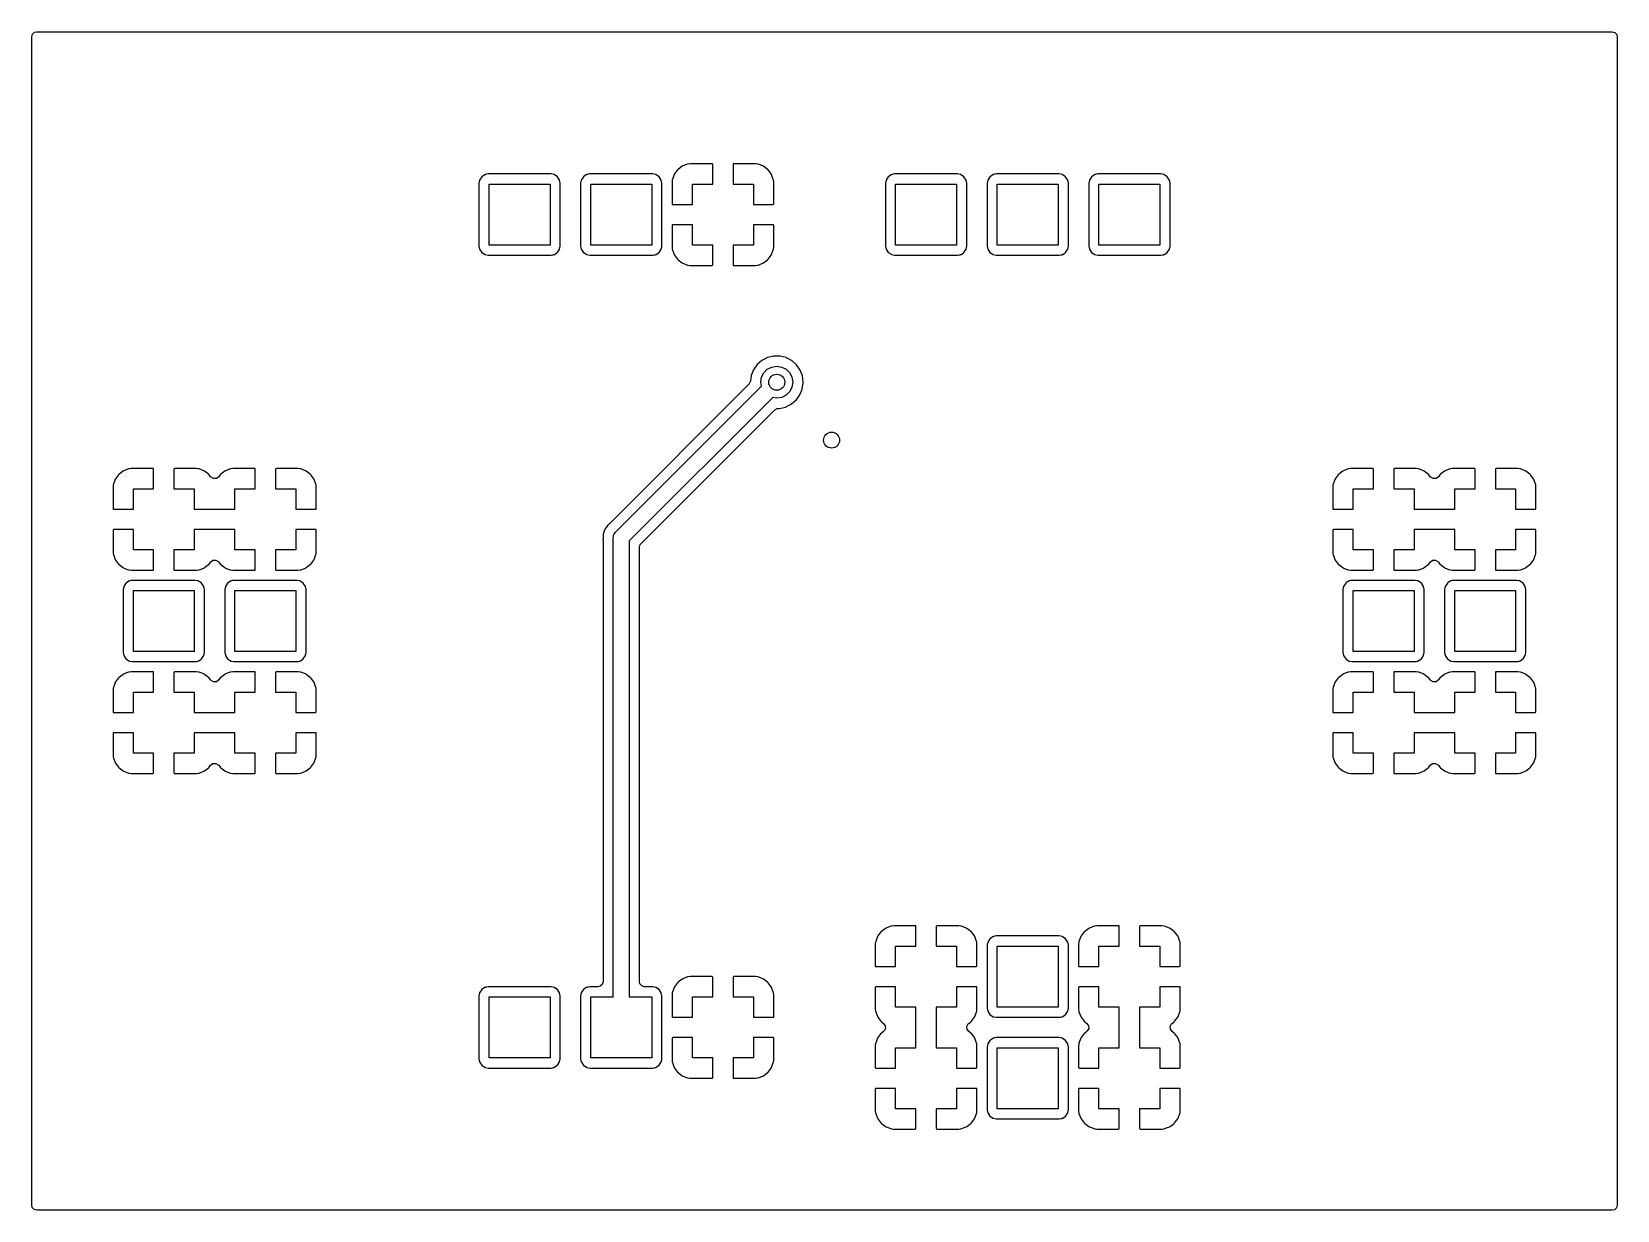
# Model space of a CAD drawing. Extents: x 4.82 to 6.38, y -3.98 to -2.82.
import ezdxf

# ---------------------------------------------------------------- set-up
doc = ezdxf.new("R2010")
doc.units = 0
doc.header["$MEASUREMENT"] = 0
doc.layers.add('BLACK', color=7, linetype='CONTINUOUS')

msp = doc.modelspace()

# ---------------------------------------------------------------- linework, layer by layer
at = {"layer": 'BLACK', "linetype": 'CONTINUOUS'}
for p, q in [((4.82002, -2.82498), (4.82081, -2.8223)), ((4.82081, -2.8223), (4.82292, -2.82047)), ((4.82292, -2.82047), (4.82498, -2.82002)), ((4.82498, -2.82002), (6.37502, -2.82002)), ((6.37502, -2.82002), (6.3777, -2.82081)), ((6.3777, -2.82081), (6.37953, -2.82292)), ((6.37953, -2.82292), (6.37998, -2.82498)), ((4.82002, -3.97502), (4.82002, -2.82498)), ((6.37998, -2.82498), (6.37998, -3.97502)), ((5.26278, -2.96278), (5.26056, -2.96609)), ((5.26331, -2.96242), (5.26278, -2.96278)), ((5.26568, -2.96083), (5.26331, -2.96242)), ((5.26609, -2.96056), (5.26568, -2.96083)), ((5.26568, -2.96083), (5.26568, -2.96083)), ((5.26657, -2.96047), (5.26609, -2.96056)), ((5.26761, -2.96026), (5.26657, -2.96047)), ((5.26657, -2.96047), (5.26657, -2.96047)), ((5.26901, -2.95998), (5.26761, -2.96026)), ((5.30001, -2.95998), (5.26901, -2.95998)), ((5.33099, -2.95998), (5.30001, -2.95998)), ((5.33391, -2.96056), (5.33099, -2.95998)), ((5.33722, -2.96278), (5.33391, -2.96056)), ((5.33944, -2.96609), (5.33722, -2.96278)), ((5.36278, -2.96278), (5.36056, -2.96609)), ((5.36331, -2.96242), (5.36278, -2.96278)), ((5.36568, -2.96083), (5.36331, -2.96242)), ((5.36609, -2.96056), (5.36568, -2.96083)), ((5.36568, -2.96083), (5.36568, -2.96083)), ((5.36657, -2.96047), (5.36609, -2.96056)), ((5.36761, -2.96026), (5.36657, -2.96047)), ((5.36657, -2.96047), (5.36657, -2.96047)), ((5.36901, -2.95998), (5.36761, -2.96026)), ((5.40001, -2.95998), (5.36901, -2.95998)), ((5.43099, -2.95998), (5.40001, -2.95998)), ((5.43391, -2.96056), (5.43099, -2.95998)), ((5.43722, -2.96278), (5.43391, -2.96056)), ((5.43944, -2.96609), (5.43722, -2.96278)), ((5.45215, -2.96063), (5.45037, -2.96537)), ((5.45249, -2.96001), (5.45215, -2.96063)), ((5.4555, -2.956), (5.45249, -2.96001)), ((5.456, -2.9555), (5.4555, -2.956)), ((5.46001, -2.95249), (5.456, -2.9555)), ((5.46063, -2.95215), (5.46001, -2.95249)), ((5.46537, -2.95037), (5.46063, -2.95215)), ((5.46597, -2.95023), (5.46537, -2.95037)), ((5.46797, -2.95001), (5.46597, -2.95023)), ((5.46824, -2.95), (5.46797, -2.95001)), ((5.48947, -2.95), (5.46824, -2.95)), ((5.48977, -2.95007), (5.48947, -2.95)), ((5.48982, -2.95011), (5.48977, -2.95007)), ((5.49, -2.95071), (5.48982, -2.95011)), ((5.49, -2.97), (5.49, -2.95071)), ((5.51007, -2.95023), (5.51, -2.95053)), ((5.51, -2.95053), (5.51, -2.97)), ((5.51011, -2.95018), (5.51007, -2.95023)), ((5.51071, -2.95), (5.51011, -2.95018)), ((5.53176, -2.95), (5.51071, -2.95)), ((5.53203, -2.95001), (5.53176, -2.95)), ((5.53403, -2.95023), (5.53203, -2.95001)), ((5.53463, -2.95037), (5.53403, -2.95023)), ((5.53937, -2.95215), (5.53463, -2.95037)), ((5.53999, -2.95249), (5.53937, -2.95215)), ((5.544, -2.9555), (5.53999, -2.95249)), ((5.5445, -2.956), (5.544, -2.9555)), ((5.54751, -2.96001), (5.5445, -2.956)), ((5.54785, -2.96063), (5.54751, -2.96001)), ((5.54963, -2.96537), (5.54785, -2.96063)), ((5.66278, -2.96278), (5.66056, -2.96609)), ((5.66331, -2.96242), (5.66278, -2.96278)), ((5.66568, -2.96083), (5.66331, -2.96242)), ((5.66609, -2.96056), (5.66568, -2.96083)), ((5.66568, -2.96083), (5.66568, -2.96083)), ((5.66657, -2.96047), (5.66609, -2.96056)), ((5.66761, -2.96026), (5.66657, -2.96047)), ((5.66657, -2.96047), (5.66657, -2.96047)), ((5.66901, -2.95998), (5.66761, -2.96026)), ((5.70001, -2.95998), (5.66901, -2.95998)), ((5.73099, -2.95998), (5.70001, -2.95998)), ((5.73391, -2.96056), (5.73099, -2.95998)), ((5.73722, -2.96278), (5.73391, -2.96056)), ((5.73944, -2.96609), (5.73722, -2.96278)), ((5.76278, -2.96278), (5.76056, -2.96609)), ((5.76331, -2.96242), (5.76278, -2.96278)), ((5.76568, -2.96083), (5.76331, -2.96242)), ((5.76609, -2.96056), (5.76568, -2.96083)), ((5.76568, -2.96083), (5.76568, -2.96083)), ((5.76657, -2.96047), (5.76609, -2.96056)), ((5.76761, -2.96026), (5.76657, -2.96047)), ((5.76657, -2.96047), (5.76657, -2.96047)), ((5.76901, -2.95998), (5.76761, -2.96026)), ((5.80001, -2.95998), (5.76901, -2.95998)), ((5.83099, -2.95998), (5.80001, -2.95998)), ((5.83391, -2.96056), (5.83099, -2.95998)), ((5.83722, -2.96278), (5.83391, -2.96056)), ((5.83944, -2.96609), (5.83722, -2.96278)), ((5.86278, -2.96278), (5.86056, -2.96609)), ((5.86331, -2.96242), (5.86278, -2.96278)), ((5.86568, -2.96083), (5.86331, -2.96242)), ((5.86609, -2.96056), (5.86568, -2.96083)), ((5.86568, -2.96083), (5.86568, -2.96083)), ((5.86657, -2.96047), (5.86609, -2.96056)), ((5.86761, -2.96026), (5.86657, -2.96047)), ((5.86657, -2.96047), (5.86657, -2.96047)), ((5.86901, -2.95998), (5.86761, -2.96026)), ((5.90001, -2.95998), (5.86901, -2.95998)), ((5.93099, -2.95998), (5.90001, -2.95998)), ((5.93391, -2.96056), (5.93099, -2.95998)), ((5.93722, -2.96278), (5.93391, -2.96056)), ((5.93944, -2.96609), (5.93722, -2.96278)), ((5.26056, -2.96609), (5.25998, -2.96901)), ((5.25998, -2.96901), (5.25998, -3.03099)), ((5.27, -3.03), (5.27, -2.97)), ((5.27, -2.97), (5.33, -2.97)), ((5.33, -2.97), (5.33, -3.03)), ((5.34002, -2.96901), (5.33944, -2.96609)), ((5.34002, -3.03099), (5.34002, -2.96901)), ((5.34002, -2.96901), (5.34002, -2.96901)), ((5.36056, -2.96609), (5.35998, -2.96901)), ((5.35998, -2.96901), (5.35998, -3.03099)), ((5.37, -3.03), (5.37, -2.97)), ((5.37, -2.97), (5.43, -2.97)), ((5.43, -2.97), (5.43, -3.03)), ((5.44002, -2.96901), (5.43944, -2.96609)), ((5.44002, -2.98929), (5.44002, -2.96901)), ((5.45001, -2.96797), (5.45, -2.96824)), ((5.45, -2.96824), (5.45, -2.98929)), ((5.45023, -2.96597), (5.45001, -2.96797)), ((5.45037, -2.96537), (5.45023, -2.96597)), ((5.47, -2.99), (5.47, -2.97)), ((5.47, -2.97), (5.49, -2.97)), ((5.51, -2.97), (5.53, -2.97)), ((5.53, -2.97), (5.53, -2.99)), ((5.54977, -2.96597), (5.54963, -2.96537)), ((5.54999, -2.96797), (5.54977, -2.96597)), ((5.55, -2.96824), (5.54999, -2.96797)), ((5.55, -2.98947), (5.55, -2.96824)), ((5.66056, -2.96609), (5.65998, -2.96901)), ((5.65998, -2.96901), (5.65998, -3.03099)), ((5.67, -3.03), (5.67, -2.97)), ((5.67, -2.97), (5.73, -2.97)), ((5.73, -2.97), (5.73, -3.03)), ((5.74002, -2.96901), (5.73944, -2.96609)), ((5.74002, -3.03099), (5.74002, -2.96901)), ((5.74002, -2.96901), (5.74002, -2.96901)), ((5.76056, -2.96609), (5.75998, -2.96901)), ((5.75998, -2.96901), (5.75998, -3.03099)), ((5.77, -3.03), (5.77, -2.97)), ((5.77, -2.97), (5.83, -2.97)), ((5.83, -2.97), (5.83, -3.03)), ((5.84002, -2.96901), (5.83944, -2.96609)), ((5.84002, -3.03099), (5.84002, -2.96901)), ((5.84002, -2.96901), (5.84002, -2.96901)), ((5.86056, -2.96609), (5.85998, -2.96901)), ((5.85998, -2.96901), (5.85998, -3.03099)), ((5.87, -3.03), (5.87, -2.97)), ((5.87, -2.97), (5.93, -2.97)), ((5.93, -2.97), (5.93, -3.03)), ((5.94002, -2.96901), (5.93944, -2.96609)), ((5.94002, -3.03099), (5.94002, -2.96901)), ((5.44002, -3.03099), (5.44002, -2.98929)), ((5.45, -2.98929), (5.45018, -2.98989)), ((5.45018, -2.98989), (5.45023, -2.98993)), ((5.45023, -2.98993), (5.45053, -2.99)), ((5.45053, -2.99), (5.47, -2.99)), ((5.53, -2.99), (5.54929, -2.99)), ((5.54929, -2.99), (5.54989, -2.98982)), ((5.54989, -2.98982), (5.54993, -2.98977)), ((5.54993, -2.98977), (5.55, -2.98947)), ((5.45007, -3.01023), (5.45, -3.01053)), ((5.45, -3.01053), (5.45, -3.03176)), ((5.45011, -3.01018), (5.45007, -3.01023)), ((5.45071, -3.01), (5.45011, -3.01018)), ((5.47, -3.01), (5.45071, -3.01)), ((5.47, -3.03), (5.47, -3.01)), ((5.54947, -3.01), (5.53, -3.01)), ((5.53, -3.01), (5.53, -3.03)), ((5.54977, -3.01007), (5.54947, -3.01)), ((5.54982, -3.01011), (5.54977, -3.01007)), ((5.55, -3.01071), (5.54982, -3.01011)), ((5.55, -3.03176), (5.55, -3.01071)), ((5.25998, -3.03099), (5.26056, -3.03391)), ((5.26056, -3.03391), (5.26278, -3.03722)), ((5.26278, -3.03722), (5.26609, -3.03944)), ((5.26609, -3.03944), (5.26901, -3.04002)), ((5.26901, -3.04002), (5.29999, -3.04002)), ((5.33, -3.03), (5.27, -3.03)), ((5.29999, -3.04002), (5.33099, -3.04002)), ((5.33099, -3.04002), (5.33239, -3.03974)), ((5.33239, -3.03974), (5.33343, -3.03953)), ((5.33343, -3.03953), (5.33391, -3.03944)), ((5.33343, -3.03953), (5.33343, -3.03953)), ((5.33391, -3.03944), (5.33432, -3.03917)), ((5.33432, -3.03917), (5.33682, -3.0375)), ((5.33432, -3.03917), (5.33432, -3.03917)), ((5.33682, -3.0375), (5.33722, -3.03722)), ((5.33722, -3.03722), (5.33944, -3.03391)), ((5.33944, -3.03391), (5.34002, -3.03099)), ((5.35998, -3.03099), (5.36056, -3.03391)), ((5.36056, -3.03391), (5.36278, -3.03722)), ((5.36278, -3.03722), (5.36609, -3.03944)), ((5.36609, -3.03944), (5.36901, -3.04002)), ((5.36901, -3.04002), (5.39999, -3.04002)), ((5.43, -3.03), (5.37, -3.03)), ((5.39999, -3.04002), (5.43099, -3.04002)), ((5.43099, -3.04002), (5.43239, -3.03974)), ((5.43239, -3.03974), (5.43343, -3.03953)), ((5.43343, -3.03953), (5.43391, -3.03944)), ((5.43343, -3.03953), (5.43343, -3.03953)), ((5.43391, -3.03944), (5.43432, -3.03917)), ((5.43432, -3.03917), (5.43682, -3.0375)), ((5.43432, -3.03917), (5.43432, -3.03917)), ((5.43682, -3.0375), (5.43722, -3.03722)), ((5.43722, -3.03722), (5.43944, -3.03391)), ((5.43944, -3.03391), (5.43987, -3.03176)), ((5.43987, -3.03176), (5.44002, -3.03099)), ((5.45, -3.03176), (5.45001, -3.03203)), ((5.45001, -3.03203), (5.45023, -3.03403)), ((5.45023, -3.03403), (5.45037, -3.03463)), ((5.45037, -3.03463), (5.45215, -3.03937)), ((5.45215, -3.03937), (5.45249, -3.03999)), ((5.45249, -3.03999), (5.4555, -3.044)), ((5.49, -3.03), (5.47, -3.03)), ((5.49, -3.04947), (5.49, -3.03)), ((5.53, -3.03), (5.51, -3.03)), ((5.51, -3.03), (5.51, -3.04929)), ((5.5445, -3.044), (5.54751, -3.03999)), ((5.54751, -3.03999), (5.54785, -3.03937)), ((5.54785, -3.03937), (5.54963, -3.03463)), ((5.54963, -3.03463), (5.54977, -3.03403)), ((5.54977, -3.03403), (5.54999, -3.03203)), ((5.54999, -3.03203), (5.55, -3.03176)), ((5.65998, -3.03099), (5.66056, -3.03391)), ((5.66056, -3.03391), (5.66278, -3.03722)), ((5.66278, -3.03722), (5.66609, -3.03944)), ((5.66609, -3.03944), (5.66901, -3.04002)), ((5.66901, -3.04002), (5.69999, -3.04002)), ((5.73, -3.03), (5.67, -3.03)), ((5.69999, -3.04002), (5.73099, -3.04002)), ((5.73099, -3.04002), (5.73239, -3.03974)), ((5.73239, -3.03974), (5.73343, -3.03953)), ((5.73343, -3.03953), (5.73391, -3.03944)), ((5.73343, -3.03953), (5.73343, -3.03953)), ((5.73391, -3.03944), (5.73432, -3.03917)), ((5.73432, -3.03917), (5.73682, -3.0375)), ((5.73432, -3.03917), (5.73432, -3.03917)), ((5.73682, -3.0375), (5.73722, -3.03722)), ((5.73722, -3.03722), (5.73944, -3.03391)), ((5.73944, -3.03391), (5.74002, -3.03099)), ((5.75998, -3.03099), (5.76056, -3.03391)), ((5.76056, -3.03391), (5.76278, -3.03722)), ((5.76278, -3.03722), (5.76609, -3.03944)), ((5.76609, -3.03944), (5.76901, -3.04002)), ((5.76901, -3.04002), (5.79999, -3.04002)), ((5.83, -3.03), (5.77, -3.03)), ((5.79999, -3.04002), (5.83099, -3.04002)), ((5.83099, -3.04002), (5.83239, -3.03974)), ((5.83239, -3.03974), (5.83343, -3.03953)), ((5.83343, -3.03953), (5.83391, -3.03944)), ((5.83343, -3.03953), (5.83343, -3.03953)), ((5.83391, -3.03944), (5.83432, -3.03917)), ((5.83432, -3.03917), (5.83682, -3.0375)), ((5.83432, -3.03917), (5.83432, -3.03917)), ((5.83682, -3.0375), (5.83722, -3.03722)), ((5.83722, -3.03722), (5.83944, -3.03391)), ((5.83944, -3.03391), (5.84002, -3.03099)), ((5.85998, -3.03099), (5.86056, -3.03391)), ((5.86056, -3.03391), (5.86278, -3.03722)), ((5.86278, -3.03722), (5.86609, -3.03944)), ((5.86609, -3.03944), (5.86901, -3.04002)), ((5.86901, -3.04002), (5.89999, -3.04002)), ((5.93, -3.03), (5.87, -3.03)), ((5.89999, -3.04002), (5.93099, -3.04002)), ((5.93099, -3.04002), (5.93239, -3.03974)), ((5.93239, -3.03974), (5.93343, -3.03953)), ((5.93343, -3.03953), (5.93391, -3.03944)), ((5.93343, -3.03953), (5.93343, -3.03953)), ((5.93391, -3.03944), (5.93432, -3.03917)), ((5.93432, -3.03917), (5.93682, -3.0375)), ((5.93432, -3.03917), (5.93432, -3.03917)), ((5.93682, -3.0375), (5.93722, -3.03722)), ((5.93722, -3.03722), (5.93944, -3.03391)), ((5.93944, -3.03391), (5.94002, -3.03099)), ((5.4555, -3.044), (5.456, -3.0445)), ((5.456, -3.0445), (5.46001, -3.04751)), ((5.46001, -3.04751), (5.46063, -3.04785)), ((5.46063, -3.04785), (5.46537, -3.04963)), ((5.46537, -3.04963), (5.46597, -3.04977)), ((5.46597, -3.04977), (5.46797, -3.04999)), ((5.46797, -3.04999), (5.46824, -3.05)), ((5.46824, -3.05), (5.48929, -3.05)), ((5.48929, -3.05), (5.48989, -3.04982)), ((5.48989, -3.04982), (5.48993, -3.04977)), ((5.48993, -3.04977), (5.49, -3.04947)), ((5.51, -3.04929), (5.51018, -3.04989)), ((5.51018, -3.04989), (5.51023, -3.04993)), ((5.51023, -3.04993), (5.51053, -3.05)), ((5.51053, -3.05), (5.53176, -3.05)), ((5.53176, -3.05), (5.53203, -3.04999)), ((5.53203, -3.04999), (5.53403, -3.04977)), ((5.53403, -3.04977), (5.53463, -3.04963)), ((5.53463, -3.04963), (5.53937, -3.04785)), ((5.53937, -3.04785), (5.53999, -3.04751)), ((5.53999, -3.04751), (5.544, -3.0445)), ((5.544, -3.0445), (5.5445, -3.044)), ((5.53371, -3.14763), (5.53012, -3.15273)), ((5.53841, -3.14353), (5.53371, -3.14763)), ((5.54395, -3.14067), (5.53841, -3.14353)), ((5.54374, -3.15226), (5.54813, -3.15002)), ((5.54424, -3.1406), (5.54395, -3.14067)), ((5.54973, -3.13928), (5.54424, -3.1406)), ((5.54424, -3.1406), (5.54424, -3.1406)), ((5.54813, -3.15002), (5.553, -3.14925)), ((5.55002, -3.13922), (5.54973, -3.13928)), ((5.54973, -3.13928), (5.54973, -3.13928)), ((5.55336, -3.13923), (5.55002, -3.13922)), ((5.553, -3.14925), (5.55787, -3.15002)), ((5.55595, -3.13925), (5.55336, -3.13923)), ((5.55625, -3.13925), (5.55595, -3.13925)), ((5.55595, -3.13925), (5.55595, -3.13925)), ((5.5623, -3.14077), (5.55625, -3.13925)), ((5.55787, -3.15002), (5.56226, -3.15226)), ((5.56257, -3.14091), (5.5623, -3.14077)), ((5.56752, -3.14353), (5.56257, -3.14091)), ((5.56257, -3.14091), (5.56257, -3.14091)), ((5.56781, -3.14369), (5.56752, -3.14353)), ((5.57247, -3.14783), (5.56781, -3.14369)), ((5.576, -3.15297), (5.57247, -3.14783)), ((5.52599, -3.16668), (5.52571, -3.16698)), ((5.52712, -3.16412), (5.52599, -3.16668)), ((5.52782, -3.15884), (5.52712, -3.16412)), ((5.52786, -3.15854), (5.52782, -3.15884)), ((5.52782, -3.15884), (5.52782, -3.15884)), ((5.53012, -3.15273), (5.52786, -3.15854)), ((5.53725, -3.165), (5.53802, -3.16013)), ((5.53788, -3.16898), (5.53725, -3.165)), ((5.53802, -3.16013), (5.54026, -3.15574)), ((5.54026, -3.15574), (5.54374, -3.15226)), ((5.56226, -3.15226), (5.56574, -3.15574)), ((5.56574, -3.15574), (5.56798, -3.16013)), ((5.56798, -3.16013), (5.56875, -3.165)), ((5.56875, -3.165), (5.56798, -3.16987)), ((5.57821, -3.15881), (5.576, -3.15297)), ((5.57807, -3.17172), (5.57895, -3.16554)), ((5.57896, -3.165), (5.57821, -3.15881)), ((5.57895, -3.16554), (5.57896, -3.165)), ((5.52571, -3.16698), (5.38831, -3.30439)), ((5.39443, -3.31243), (5.53788, -3.16898)), ((5.54902, -3.18012), (5.40787, -3.32126)), ((5.553, -3.18075), (5.54902, -3.18012)), ((5.55787, -3.17998), (5.553, -3.18075)), ((5.56226, -3.17774), (5.55787, -3.17998)), ((5.56574, -3.17426), (5.56226, -3.17774)), ((5.56798, -3.16987), (5.56574, -3.17426)), ((5.57211, -3.18257), (5.57575, -3.1775)), ((5.57575, -3.1775), (5.57807, -3.17172)), ((5.41935, -3.32396), (5.55106, -3.19225)), ((5.55106, -3.19225), (5.55351, -3.19091)), ((5.55351, -3.19091), (5.55464, -3.1908)), ((5.55464, -3.1908), (5.55482, -3.1908)), ((5.55482, -3.1908), (5.55541, -3.19081)), ((5.55541, -3.19081), (5.55541, -3.19081)), ((5.55541, -3.19081), (5.55571, -3.19081)), ((5.55571, -3.19081), (5.56179, -3.18942)), ((5.56179, -3.18942), (5.56456, -3.18803)), ((5.56456, -3.18803), (5.5671, -3.18675)), ((5.5671, -3.18675), (5.56736, -3.18662)), ((5.5671, -3.18675), (5.5671, -3.18675)), ((5.56736, -3.18662), (5.56759, -3.18643)), ((5.56759, -3.18643), (5.57188, -3.18276)), ((5.56759, -3.18643), (5.56759, -3.18643)), ((5.57188, -3.18276), (5.57211, -3.18257)), ((5.57188, -3.18276), (5.57188, -3.18276)), ((4.90249, -3.26001), (4.90215, -3.26063)), ((4.9055, -3.256), (4.90249, -3.26001)), ((4.906, -3.2555), (4.9055, -3.256)), ((4.91001, -3.25249), (4.906, -3.2555)), ((4.91063, -3.25215), (4.91001, -3.25249)), ((4.91537, -3.25037), (4.91063, -3.25215)), ((4.91597, -3.25023), (4.91537, -3.25037)), ((4.91797, -3.25001), (4.91597, -3.25023)), ((4.91824, -3.25), (4.91797, -3.25001)), ((4.93947, -3.25), (4.91824, -3.25)), ((4.93977, -3.25007), (4.93947, -3.25)), ((4.93982, -3.25011), (4.93977, -3.25007)), ((4.94, -3.25071), (4.93982, -3.25011)), ((4.94, -3.27), (4.94, -3.25071)), ((4.96007, -3.25023), (4.96, -3.25053)), ((4.96, -3.25053), (4.96, -3.27)), ((4.96011, -3.25018), (4.96007, -3.25023)), ((4.96071, -3.25), (4.96011, -3.25018)), ((4.98176, -3.25), (4.96071, -3.25)), ((4.98203, -3.25001), (4.98176, -3.25)), ((4.98403, -3.25023), (4.98203, -3.25001)), ((4.98463, -3.25037), (4.98403, -3.25023)), ((4.98937, -3.25215), (4.98463, -3.25037)), ((4.98999, -3.25249), (4.98937, -3.25215)), ((4.994, -3.2555), (4.98999, -3.25249)), ((4.9945, -3.256), (4.994, -3.2555)), ((4.99603, -3.25804), (4.9945, -3.256)), ((4.99649, -3.25857), (4.99603, -3.25804)), ((4.99894, -3.25991), (4.99649, -3.25857)), ((5.00173, -3.25971), (4.99894, -3.25991)), ((5.00397, -3.25804), (5.00173, -3.25971)), ((5.0055, -3.256), (5.00397, -3.25804)), ((5.006, -3.2555), (5.0055, -3.256)), ((5.01001, -3.25249), (5.006, -3.2555)), ((5.01063, -3.25215), (5.01001, -3.25249)), ((5.01537, -3.25037), (5.01063, -3.25215)), ((5.01597, -3.25023), (5.01537, -3.25037)), ((5.01797, -3.25001), (5.01597, -3.25023)), ((5.01824, -3.25), (5.01797, -3.25001)), ((5.03947, -3.25), (5.01824, -3.25)), ((5.03977, -3.25007), (5.03947, -3.25)), ((5.03982, -3.25011), (5.03977, -3.25007)), ((5.04, -3.25071), (5.03982, -3.25011)), ((5.04, -3.27), (5.04, -3.25071)), ((5.06007, -3.25023), (5.06, -3.25053)), ((5.06, -3.25053), (5.06, -3.27)), ((5.06011, -3.25018), (5.06007, -3.25023)), ((5.06071, -3.25), (5.06011, -3.25018)), ((5.08176, -3.25), (5.06071, -3.25)), ((5.08203, -3.25001), (5.08176, -3.25)), ((5.08403, -3.25023), (5.08203, -3.25001)), ((5.08463, -3.25037), (5.08403, -3.25023)), ((5.08937, -3.25215), (5.08463, -3.25037)), ((5.08999, -3.25249), (5.08937, -3.25215)), ((5.094, -3.2555), (5.08999, -3.25249)), ((5.0945, -3.256), (5.094, -3.2555)), ((5.09751, -3.26001), (5.0945, -3.256)), ((5.09785, -3.26063), (5.09751, -3.26001)), ((6.10249, -3.26001), (6.10215, -3.26063)), ((6.1055, -3.256), (6.10249, -3.26001)), ((6.106, -3.2555), (6.1055, -3.256)), ((6.11001, -3.25249), (6.106, -3.2555)), ((6.11063, -3.25215), (6.11001, -3.25249)), ((6.11537, -3.25037), (6.11063, -3.25215)), ((6.11597, -3.25023), (6.11537, -3.25037)), ((6.11797, -3.25001), (6.11597, -3.25023)), ((6.11824, -3.25), (6.11797, -3.25001)), ((6.13947, -3.25), (6.11824, -3.25)), ((6.13977, -3.25007), (6.13947, -3.25)), ((6.13982, -3.25011), (6.13977, -3.25007)), ((6.14, -3.25071), (6.13982, -3.25011)), ((6.14, -3.27), (6.14, -3.25071)), ((6.16007, -3.25023), (6.16, -3.25053)), ((6.16, -3.25053), (6.16, -3.27)), ((6.16011, -3.25018), (6.16007, -3.25023)), ((6.16071, -3.25), (6.16011, -3.25018)), ((6.18176, -3.25), (6.16071, -3.25)), ((6.18203, -3.25001), (6.18176, -3.25)), ((6.18403, -3.25023), (6.18203, -3.25001)), ((6.18463, -3.25037), (6.18403, -3.25023)), ((6.18937, -3.25215), (6.18463, -3.25037)), ((6.18999, -3.25249), (6.18937, -3.25215)), ((6.194, -3.2555), (6.18999, -3.25249)), ((6.1945, -3.256), (6.194, -3.2555)), ((6.19603, -3.25804), (6.1945, -3.256)), ((6.19649, -3.25857), (6.19603, -3.25804)), ((6.19894, -3.25991), (6.19649, -3.25857)), ((6.20173, -3.25971), (6.19894, -3.25991)), ((6.20397, -3.25804), (6.20173, -3.25971)), ((6.2055, -3.256), (6.20397, -3.25804)), ((6.206, -3.2555), (6.2055, -3.256)), ((6.21001, -3.25249), (6.206, -3.2555)), ((6.21063, -3.25215), (6.21001, -3.25249)), ((6.21537, -3.25037), (6.21063, -3.25215)), ((6.21597, -3.25023), (6.21537, -3.25037)), ((6.21797, -3.25001), (6.21597, -3.25023)), ((6.21824, -3.25), (6.21797, -3.25001)), ((6.23947, -3.25), (6.21824, -3.25)), ((6.23977, -3.25007), (6.23947, -3.25)), ((6.23982, -3.25011), (6.23977, -3.25007)), ((6.24, -3.25071), (6.23982, -3.25011)), ((6.24, -3.27), (6.24, -3.25071)), ((6.26007, -3.25023), (6.26, -3.25053)), ((6.26, -3.25053), (6.26, -3.27)), ((6.26011, -3.25018), (6.26007, -3.25023)), ((6.26071, -3.25), (6.26011, -3.25018)), ((6.28176, -3.25), (6.26071, -3.25)), ((6.28203, -3.25001), (6.28176, -3.25)), ((6.28403, -3.25023), (6.28203, -3.25001)), ((6.28463, -3.25037), (6.28403, -3.25023)), ((6.28937, -3.25215), (6.28463, -3.25037)), ((6.28999, -3.25249), (6.28937, -3.25215)), ((6.294, -3.2555), (6.28999, -3.25249)), ((6.2945, -3.256), (6.294, -3.2555)), ((6.29751, -3.26001), (6.2945, -3.256)), ((6.29785, -3.26063), (6.29751, -3.26001)), ((4.90001, -3.26797), (4.9, -3.26824)), ((4.9, -3.26824), (4.9, -3.28929)), ((4.90023, -3.26597), (4.90001, -3.26797)), ((4.90037, -3.26537), (4.90023, -3.26597)), ((4.90215, -3.26063), (4.90037, -3.26537)), ((4.92, -3.29), (4.92, -3.27)), ((4.92, -3.27), (4.94, -3.27)), ((4.96, -3.27), (4.98, -3.27)), ((4.98, -3.27), (4.98, -3.29)), ((5.02, -3.29), (5.02, -3.27)), ((5.02, -3.27), (5.04, -3.27)), ((5.06, -3.27), (5.08, -3.27)), ((5.08, -3.27), (5.08, -3.29)), ((5.09963, -3.26537), (5.09785, -3.26063)), ((5.09977, -3.26597), (5.09963, -3.26537)), ((5.09999, -3.26797), (5.09977, -3.26597)), ((5.1, -3.26824), (5.09999, -3.26797)), ((5.1, -3.28947), (5.1, -3.26824)), ((6.10001, -3.26797), (6.1, -3.26824)), ((6.1, -3.26824), (6.1, -3.28929)), ((6.10023, -3.26597), (6.10001, -3.26797)), ((6.10037, -3.26537), (6.10023, -3.26597)), ((6.10215, -3.26063), (6.10037, -3.26537)), ((6.12, -3.29), (6.12, -3.27)), ((6.12, -3.27), (6.14, -3.27)), ((6.16, -3.27), (6.18, -3.27)), ((6.18, -3.27), (6.18, -3.29)), ((6.22, -3.29), (6.22, -3.27)), ((6.22, -3.27), (6.24, -3.27)), ((6.26, -3.27), (6.28, -3.27)), ((6.28, -3.27), (6.28, -3.29)), ((6.29963, -3.26537), (6.29785, -3.26063)), ((6.29977, -3.26597), (6.29963, -3.26537)), ((6.29999, -3.26797), (6.29977, -3.26597)), ((6.3, -3.26824), (6.29999, -3.26797)), ((6.3, -3.28947), (6.3, -3.26824)), ((4.9, -3.28929), (4.90018, -3.28989)), ((4.90018, -3.28989), (4.90023, -3.28993)), ((4.90023, -3.28993), (4.90053, -3.29)), ((4.90053, -3.29), (4.92, -3.29)), ((4.98, -3.29), (5.02, -3.29)), ((5.08, -3.29), (5.09929, -3.29)), ((5.09929, -3.29), (5.09989, -3.28982)), ((5.09989, -3.28982), (5.09993, -3.28977)), ((5.09993, -3.28977), (5.1, -3.28947)), ((6.1, -3.28929), (6.10018, -3.28989)), ((6.10018, -3.28989), (6.10023, -3.28993)), ((6.10023, -3.28993), (6.10053, -3.29)), ((6.10053, -3.29), (6.12, -3.29)), ((6.18, -3.29), (6.22, -3.29)), ((6.28, -3.29), (6.29929, -3.29)), ((6.29929, -3.29), (6.29989, -3.28982)), ((6.29989, -3.28982), (6.29993, -3.28977)), ((6.29993, -3.28977), (6.3, -3.28947)), ((5.3866, -3.30592), (5.38548, -3.30753)), ((5.38681, -3.30561), (5.3866, -3.30592)), ((5.38787, -3.30478), (5.38681, -3.30561)), ((5.38831, -3.30439), (5.38787, -3.30478)), ((4.90007, -3.31023), (4.9, -3.31053)), ((4.9, -3.31053), (4.9, -3.33176)), ((4.90011, -3.31018), (4.90007, -3.31023)), ((4.90071, -3.31), (4.90011, -3.31018)), ((4.92, -3.31), (4.90071, -3.31)), ((4.92, -3.33), (4.92, -3.31)), ((5.02, -3.31), (4.98, -3.31)), ((4.98, -3.31), (4.98, -3.33)), ((5.02, -3.33), (5.02, -3.31)), ((5.09947, -3.31), (5.08, -3.31)), ((5.08, -3.31), (5.08, -3.33)), ((5.09977, -3.31007), (5.09947, -3.31)), ((5.09982, -3.31011), (5.09977, -3.31007)), ((5.1, -3.31071), (5.09982, -3.31011)), ((5.1, -3.33176), (5.1, -3.31071)), ((5.3821, -3.31772), (5.38201, -3.31999)), ((5.38201, -3.31999), (5.38209, -3.32027)), ((5.38209, -3.32027), (5.38211, -3.3206)), ((5.38211, -3.31753), (5.3821, -3.31772)), ((5.38213, -3.31517), (5.38211, -3.31543)), ((5.38211, -3.31543), (5.38211, -3.31753)), ((5.38211, -3.3206), (5.38211, -3.75502)), ((5.38221, -3.3149), (5.38213, -3.31517)), ((5.38222, -3.31461), (5.38221, -3.31489)), ((5.38221, -3.31489), (5.38221, -3.3149)), ((5.383, -3.31241), (5.38222, -3.31461)), ((5.38305, -3.31226), (5.383, -3.31241)), ((5.38364, -3.31039), (5.38305, -3.31226)), ((5.38375, -3.31004), (5.38364, -3.31039)), ((5.38391, -3.3098), (5.38375, -3.31004)), ((5.38401, -3.30953), (5.38391, -3.3098)), ((5.38539, -3.30766), (5.38401, -3.30953)), ((5.38548, -3.30753), (5.38539, -3.30766)), ((5.39213, -3.31799), (5.39242, -3.3167)), ((5.39213, -3.77), (5.39213, -3.31799)), ((5.39242, -3.3167), (5.39257, -3.3154)), ((5.39257, -3.3154), (5.39281, -3.31501)), ((5.39281, -3.31501), (5.39291, -3.31457)), ((5.39291, -3.31457), (5.39373, -3.31355)), ((5.39373, -3.31355), (5.39443, -3.31243)), ((5.40787, -3.32126), (5.40787, -3.77)), ((6.10007, -3.31023), (6.1, -3.31053)), ((6.1, -3.31053), (6.1, -3.33176)), ((6.10011, -3.31018), (6.10007, -3.31023)), ((6.10071, -3.31), (6.10011, -3.31018)), ((6.12, -3.31), (6.10071, -3.31)), ((6.12, -3.33), (6.12, -3.31)), ((6.22, -3.31), (6.18, -3.31)), ((6.18, -3.31), (6.18, -3.33)), ((6.22, -3.33), (6.22, -3.31)), ((6.29947, -3.31), (6.28, -3.31)), ((6.28, -3.31), (6.28, -3.33)), ((6.29977, -3.31007), (6.29947, -3.31)), ((6.29982, -3.31011), (6.29977, -3.31007)), ((6.3, -3.31071), (6.29982, -3.31011)), ((6.3, -3.33176), (6.3, -3.31071)), ((4.9, -3.33176), (4.90001, -3.33203)), ((4.90001, -3.33203), (4.90023, -3.33403)), ((4.90023, -3.33403), (4.90037, -3.33463)), ((4.90037, -3.33463), (4.90215, -3.33937)), ((4.94, -3.33), (4.92, -3.33)), ((4.94, -3.34947), (4.94, -3.33)), ((4.98, -3.33), (4.96, -3.33)), ((4.96, -3.33), (4.96, -3.34929)), ((5.04, -3.33), (5.02, -3.33)), ((5.04, -3.34947), (5.04, -3.33)), ((5.08, -3.33), (5.06, -3.33)), ((5.06, -3.33), (5.06, -3.34929)), ((5.09785, -3.33937), (5.09963, -3.33463)), ((5.09963, -3.33463), (5.09977, -3.33403)), ((5.09977, -3.33403), (5.09999, -3.33203)), ((5.09999, -3.33203), (5.1, -3.33176)), ((5.41789, -3.32747), (5.41868, -3.32478)), ((5.41789, -3.75502), (5.41789, -3.32747)), ((5.41868, -3.32478), (5.41935, -3.32396)), ((6.1, -3.33176), (6.10001, -3.33203)), ((6.10001, -3.33203), (6.10023, -3.33403)), ((6.10023, -3.33403), (6.10037, -3.33463)), ((6.10037, -3.33463), (6.10215, -3.33937)), ((6.14, -3.33), (6.12, -3.33)), ((6.14, -3.34947), (6.14, -3.33)), ((6.18, -3.33), (6.16, -3.33)), ((6.16, -3.33), (6.16, -3.34929)), ((6.24, -3.33), (6.22, -3.33)), ((6.24, -3.34947), (6.24, -3.33)), ((6.28, -3.33), (6.26, -3.33)), ((6.26, -3.33), (6.26, -3.34929)), ((6.29785, -3.33937), (6.29963, -3.33463)), ((6.29963, -3.33463), (6.29977, -3.33403)), ((6.29977, -3.33403), (6.29999, -3.33203)), ((6.29999, -3.33203), (6.3, -3.33176)), ((4.90215, -3.33937), (4.90249, -3.33999)), ((4.90249, -3.33999), (4.9055, -3.344)), ((4.9055, -3.344), (4.906, -3.3445)), ((4.906, -3.3445), (4.91001, -3.34751)), ((4.91001, -3.34751), (4.91063, -3.34785)), ((4.91063, -3.34785), (4.91537, -3.34963)), ((4.91537, -3.34963), (4.91597, -3.34977)), ((4.91597, -3.34977), (4.91797, -3.34999)), ((4.91797, -3.34999), (4.91824, -3.35)), ((4.91824, -3.35), (4.93929, -3.35)), ((4.93929, -3.35), (4.93989, -3.34982)), ((4.93989, -3.34982), (4.93993, -3.34977)), ((4.93993, -3.34977), (4.94, -3.34947)), ((4.96, -3.34929), (4.96018, -3.34989)), ((4.96018, -3.34989), (4.96023, -3.34993)), ((4.96023, -3.34993), (4.96053, -3.35)), ((4.96053, -3.35), (4.98176, -3.35)), ((4.98176, -3.35), (4.98203, -3.34999)), ((4.98203, -3.34999), (4.98403, -3.34977)), ((4.98403, -3.34977), (4.98463, -3.34963)), ((4.98463, -3.34963), (4.98937, -3.34785)), ((4.98937, -3.34785), (4.98999, -3.34751)), ((4.98999, -3.34751), (4.994, -3.3445)), ((4.994, -3.3445), (4.9945, -3.344)), ((4.9945, -3.344), (4.99603, -3.34196)), ((4.99603, -3.34196), (4.99827, -3.34029)), ((4.99827, -3.34029), (5.00106, -3.34009)), ((5.00106, -3.34009), (5.00351, -3.34143)), ((5.00351, -3.34143), (5.00397, -3.34196)), ((5.00397, -3.34196), (5.0055, -3.344)), ((5.0055, -3.344), (5.006, -3.3445)), ((5.006, -3.3445), (5.01001, -3.34751)), ((5.01001, -3.34751), (5.01063, -3.34785)), ((5.01063, -3.34785), (5.01537, -3.34963)), ((5.01537, -3.34963), (5.01597, -3.34977)), ((5.01597, -3.34977), (5.01797, -3.34999)), ((5.01797, -3.34999), (5.01824, -3.35)), ((5.01824, -3.35), (5.03929, -3.35)), ((5.03929, -3.35), (5.03989, -3.34982)), ((5.03989, -3.34982), (5.03993, -3.34977)), ((5.03993, -3.34977), (5.04, -3.34947)), ((5.06, -3.34929), (5.06018, -3.34989)), ((5.06018, -3.34989), (5.06023, -3.34993)), ((5.06023, -3.34993), (5.06053, -3.35)), ((5.06053, -3.35), (5.08176, -3.35)), ((5.08176, -3.35), (5.08203, -3.34999)), ((5.08203, -3.34999), (5.08403, -3.34977)), ((5.08403, -3.34977), (5.08463, -3.34963)), ((5.08463, -3.34963), (5.08937, -3.34785)), ((5.08937, -3.34785), (5.08999, -3.34751)), ((5.08999, -3.34751), (5.094, -3.3445)), ((5.094, -3.3445), (5.0945, -3.344)), ((5.0945, -3.344), (5.09751, -3.33999)), ((5.09751, -3.33999), (5.09785, -3.33937)), ((6.10215, -3.33937), (6.10249, -3.33999)), ((6.10249, -3.33999), (6.1055, -3.344)), ((6.1055, -3.344), (6.106, -3.3445)), ((6.106, -3.3445), (6.11001, -3.34751)), ((6.11001, -3.34751), (6.11063, -3.34785)), ((6.11063, -3.34785), (6.11537, -3.34963)), ((6.11537, -3.34963), (6.11597, -3.34977)), ((6.11597, -3.34977), (6.11797, -3.34999)), ((6.11797, -3.34999), (6.11824, -3.35)), ((6.11824, -3.35), (6.13929, -3.35)), ((6.13929, -3.35), (6.13989, -3.34982)), ((6.13989, -3.34982), (6.13993, -3.34977)), ((6.13993, -3.34977), (6.14, -3.34947)), ((6.16, -3.34929), (6.16018, -3.34989)), ((6.16018, -3.34989), (6.16023, -3.34993)), ((6.16023, -3.34993), (6.16053, -3.35)), ((6.16053, -3.35), (6.18176, -3.35)), ((6.18176, -3.35), (6.18203, -3.34999)), ((6.18203, -3.34999), (6.18403, -3.34977)), ((6.18403, -3.34977), (6.18463, -3.34963)), ((6.18463, -3.34963), (6.18937, -3.34785)), ((6.18937, -3.34785), (6.18999, -3.34751)), ((6.18999, -3.34751), (6.194, -3.3445)), ((6.194, -3.3445), (6.1945, -3.344)), ((6.1945, -3.344), (6.19603, -3.34196)), ((6.19603, -3.34196), (6.19827, -3.34029)), ((6.19827, -3.34029), (6.20106, -3.34009)), ((6.20106, -3.34009), (6.20351, -3.34143)), ((6.20351, -3.34143), (6.20397, -3.34196)), ((6.20397, -3.34196), (6.2055, -3.344)), ((6.2055, -3.344), (6.206, -3.3445)), ((6.206, -3.3445), (6.21001, -3.34751)), ((6.21001, -3.34751), (6.21063, -3.34785)), ((6.21063, -3.34785), (6.21537, -3.34963)), ((6.21537, -3.34963), (6.21597, -3.34977)), ((6.21597, -3.34977), (6.21797, -3.34999)), ((6.21797, -3.34999), (6.21824, -3.35)), ((6.21824, -3.35), (6.23929, -3.35)), ((6.23929, -3.35), (6.23989, -3.34982)), ((6.23989, -3.34982), (6.23993, -3.34977)), ((6.23993, -3.34977), (6.24, -3.34947)), ((6.26, -3.34929), (6.26018, -3.34989)), ((6.26018, -3.34989), (6.26023, -3.34993)), ((6.26023, -3.34993), (6.26053, -3.35)), ((6.26053, -3.35), (6.28176, -3.35)), ((6.28176, -3.35), (6.28203, -3.34999)), ((6.28203, -3.34999), (6.28403, -3.34977)), ((6.28403, -3.34977), (6.28463, -3.34963)), ((6.28463, -3.34963), (6.28937, -3.34785)), ((6.28937, -3.34785), (6.28999, -3.34751)), ((6.28999, -3.34751), (6.294, -3.3445)), ((6.294, -3.3445), (6.2945, -3.344)), ((6.2945, -3.344), (6.29751, -3.33999)), ((6.29751, -3.33999), (6.29785, -3.33937)), ((4.91056, -3.36609), (4.90998, -3.36901)), ((4.90998, -3.36901), (4.90998, -3.43099)), ((4.91278, -3.36278), (4.91056, -3.36609)), ((4.91331, -3.36242), (4.91278, -3.36278)), ((4.91568, -3.36083), (4.91331, -3.36242)), ((4.91609, -3.36056), (4.91568, -3.36083)), ((4.91568, -3.36083), (4.91568, -3.36083)), ((4.91657, -3.36047), (4.91609, -3.36056)), ((4.91761, -3.36026), (4.91657, -3.36047)), ((4.91657, -3.36047), (4.91657, -3.36047)), ((4.91901, -3.35998), (4.91761, -3.36026)), ((4.95001, -3.35998), (4.91901, -3.35998)), ((4.98099, -3.35998), (4.95001, -3.35998)), ((4.98391, -3.36056), (4.98099, -3.35998)), ((4.98722, -3.36278), (4.98391, -3.36056)), ((4.98944, -3.36609), (4.98722, -3.36278)), ((4.99002, -3.36901), (4.98944, -3.36609)), ((4.99002, -3.43099), (4.99002, -3.36901)), ((4.99002, -3.36901), (4.99002, -3.36901)), ((5.01056, -3.36609), (5.00998, -3.36901)), ((5.00998, -3.36901), (5.00998, -3.43099)), ((5.01278, -3.36278), (5.01056, -3.36609)), ((5.01331, -3.36242), (5.01278, -3.36278)), ((5.01568, -3.36083), (5.01331, -3.36242)), ((5.01609, -3.36056), (5.01568, -3.36083)), ((5.01568, -3.36083), (5.01568, -3.36083)), ((5.01657, -3.36047), (5.01609, -3.36056)), ((5.01761, -3.36026), (5.01657, -3.36047)), ((5.01657, -3.36047), (5.01657, -3.36047)), ((5.01901, -3.35998), (5.01761, -3.36026)), ((5.05001, -3.35998), (5.01901, -3.35998)), ((5.08099, -3.35998), (5.05001, -3.35998)), ((5.08391, -3.36056), (5.08099, -3.35998)), ((5.08722, -3.36278), (5.08391, -3.36056)), ((5.08944, -3.36609), (5.08722, -3.36278)), ((5.09002, -3.36901), (5.08944, -3.36609)), ((5.09002, -3.43099), (5.09002, -3.36901)), ((6.11056, -3.36609), (6.10998, -3.36901)), ((6.10998, -3.36901), (6.10998, -3.43099)), ((6.11278, -3.36278), (6.11056, -3.36609)), ((6.11331, -3.36242), (6.11278, -3.36278)), ((6.11568, -3.36083), (6.11331, -3.36242)), ((6.11609, -3.36056), (6.11568, -3.36083)), ((6.11568, -3.36083), (6.11568, -3.36083)), ((6.11657, -3.36047), (6.11609, -3.36056)), ((6.11761, -3.36026), (6.11657, -3.36047)), ((6.11657, -3.36047), (6.11657, -3.36047)), ((6.11901, -3.35998), (6.11761, -3.36026)), ((6.15001, -3.35998), (6.11901, -3.35998)), ((6.18099, -3.35998), (6.15001, -3.35998)), ((6.18391, -3.36056), (6.18099, -3.35998)), ((6.18722, -3.36278), (6.18391, -3.36056)), ((6.18944, -3.36609), (6.18722, -3.36278)), ((6.19002, -3.36901), (6.18944, -3.36609)), ((6.19002, -3.43099), (6.19002, -3.36901)), ((6.19002, -3.36901), (6.19002, -3.36901)), ((6.21056, -3.36609), (6.20998, -3.36901)), ((6.20998, -3.36901), (6.20998, -3.43099)), ((6.21278, -3.36278), (6.21056, -3.36609)), ((6.21331, -3.36242), (6.21278, -3.36278)), ((6.21568, -3.36083), (6.21331, -3.36242)), ((6.21609, -3.36056), (6.21568, -3.36083)), ((6.21568, -3.36083), (6.21568, -3.36083)), ((6.21657, -3.36047), (6.21609, -3.36056)), ((6.21761, -3.36026), (6.21657, -3.36047)), ((6.21657, -3.36047), (6.21657, -3.36047)), ((6.21901, -3.35998), (6.21761, -3.36026)), ((6.25001, -3.35998), (6.21901, -3.35998)), ((6.28099, -3.35998), (6.25001, -3.35998)), ((6.28391, -3.36056), (6.28099, -3.35998)), ((6.28722, -3.36278), (6.28391, -3.36056)), ((6.28944, -3.36609), (6.28722, -3.36278)), ((6.29002, -3.36901), (6.28944, -3.36609)), ((6.29002, -3.43099), (6.29002, -3.36901)), ((4.92, -3.43), (4.92, -3.37)), ((4.92, -3.37), (4.98, -3.37)), ((4.98, -3.37), (4.98, -3.43)), ((5.02, -3.43), (5.02, -3.37)), ((5.02, -3.37), (5.08, -3.37)), ((5.08, -3.37), (5.08, -3.43)), ((6.12, -3.43), (6.12, -3.37)), ((6.12, -3.37), (6.18, -3.37)), ((6.18, -3.37), (6.18, -3.43)), ((6.22, -3.43), (6.22, -3.37)), ((6.22, -3.37), (6.28, -3.37)), ((6.28, -3.37), (6.28, -3.43)), ((4.90998, -3.43099), (4.91056, -3.43391)), ((4.98, -3.43), (4.92, -3.43)), ((4.98944, -3.43391), (4.99002, -3.43099)), ((5.00998, -3.43099), (5.01056, -3.43391)), ((5.08, -3.43), (5.02, -3.43)), ((5.08944, -3.43391), (5.09002, -3.43099)), ((6.10998, -3.43099), (6.11056, -3.43391)), ((6.18, -3.43), (6.12, -3.43)), ((6.18944, -3.43391), (6.19002, -3.43099)), ((6.20998, -3.43099), (6.21056, -3.43391)), ((6.28, -3.43), (6.22, -3.43)), ((6.28944, -3.43391), (6.29002, -3.43099)), ((4.91056, -3.43391), (4.91278, -3.43722)), ((4.91278, -3.43722), (4.91609, -3.43944)), ((4.91609, -3.43944), (4.91901, -3.44002)), ((4.91901, -3.44002), (4.94999, -3.44002)), ((4.94999, -3.44002), (4.98099, -3.44002)), ((4.98099, -3.44002), (4.98239, -3.43974)), ((4.98239, -3.43974), (4.98343, -3.43953)), ((4.98343, -3.43953), (4.98391, -3.43944)), ((4.98343, -3.43953), (4.98343, -3.43953)), ((4.98391, -3.43944), (4.98432, -3.43917)), ((4.98432, -3.43917), (4.98682, -3.4375)), ((4.98432, -3.43917), (4.98432, -3.43917)), ((4.98682, -3.4375), (4.98722, -3.43722)), ((4.98722, -3.43722), (4.98944, -3.43391)), ((5.01056, -3.43391), (5.01278, -3.43722)), ((5.01278, -3.43722), (5.01609, -3.43944)), ((5.01609, -3.43944), (5.01901, -3.44002)), ((5.01901, -3.44002), (5.04999, -3.44002)), ((5.04999, -3.44002), (5.08099, -3.44002)), ((5.08099, -3.44002), (5.08239, -3.43974)), ((5.08239, -3.43974), (5.08343, -3.43953)), ((5.08343, -3.43953), (5.08391, -3.43944)), ((5.08343, -3.43953), (5.08343, -3.43953)), ((5.08391, -3.43944), (5.08432, -3.43917)), ((5.08432, -3.43917), (5.08682, -3.4375)), ((5.08432, -3.43917), (5.08432, -3.43917)), ((5.08682, -3.4375), (5.08722, -3.43722)), ((5.08722, -3.43722), (5.08944, -3.43391)), ((6.11056, -3.43391), (6.11278, -3.43722)), ((6.11278, -3.43722), (6.11609, -3.43944)), ((6.11609, -3.43944), (6.11901, -3.44002)), ((6.11901, -3.44002), (6.14999, -3.44002)), ((6.14999, -3.44002), (6.18099, -3.44002)), ((6.18099, -3.44002), (6.18239, -3.43974)), ((6.18239, -3.43974), (6.18343, -3.43953)), ((6.18343, -3.43953), (6.18391, -3.43944)), ((6.18343, -3.43953), (6.18343, -3.43953)), ((6.18391, -3.43944), (6.18432, -3.43917)), ((6.18432, -3.43917), (6.18682, -3.4375)), ((6.18432, -3.43917), (6.18432, -3.43917)), ((6.18682, -3.4375), (6.18722, -3.43722)), ((6.18722, -3.43722), (6.18944, -3.43391)), ((6.21056, -3.43391), (6.21278, -3.43722)), ((6.21278, -3.43722), (6.21609, -3.43944)), ((6.21609, -3.43944), (6.21901, -3.44002)), ((6.21901, -3.44002), (6.24999, -3.44002)), ((6.24999, -3.44002), (6.28099, -3.44002)), ((6.28099, -3.44002), (6.28239, -3.43974)), ((6.28239, -3.43974), (6.28343, -3.43953)), ((6.28343, -3.43953), (6.28391, -3.43944)), ((6.28343, -3.43953), (6.28343, -3.43953)), ((6.28391, -3.43944), (6.28432, -3.43917)), ((6.28432, -3.43917), (6.28682, -3.4375)), ((6.28432, -3.43917), (6.28432, -3.43917)), ((6.28682, -3.4375), (6.28722, -3.43722)), ((6.28722, -3.43722), (6.28944, -3.43391)), ((4.90215, -3.46063), (4.90037, -3.46537)), ((4.90249, -3.46001), (4.90215, -3.46063)), ((4.9055, -3.456), (4.90249, -3.46001)), ((4.906, -3.4555), (4.9055, -3.456)), ((4.91001, -3.45249), (4.906, -3.4555)), ((4.91063, -3.45215), (4.91001, -3.45249)), ((4.91537, -3.45037), (4.91063, -3.45215)), ((4.91597, -3.45023), (4.91537, -3.45037)), ((4.91797, -3.45001), (4.91597, -3.45023)), ((4.91824, -3.45), (4.91797, -3.45001)), ((4.93947, -3.45), (4.91824, -3.45)), ((4.93977, -3.45007), (4.93947, -3.45)), ((4.93982, -3.45011), (4.93977, -3.45007)), ((4.94, -3.45071), (4.93982, -3.45011)), ((4.94, -3.47), (4.94, -3.45071)), ((4.96007, -3.45023), (4.96, -3.45053)), ((4.96, -3.45053), (4.96, -3.47)), ((4.96011, -3.45018), (4.96007, -3.45023)), ((4.96071, -3.45), (4.96011, -3.45018)), ((4.98176, -3.45), (4.96071, -3.45)), ((4.98203, -3.45001), (4.98176, -3.45)), ((4.98403, -3.45023), (4.98203, -3.45001)), ((4.98463, -3.45037), (4.98403, -3.45023)), ((4.98937, -3.45215), (4.98463, -3.45037)), ((4.98999, -3.45249), (4.98937, -3.45215)), ((4.994, -3.4555), (4.98999, -3.45249)), ((4.9945, -3.456), (4.994, -3.4555)), ((4.99603, -3.45804), (4.9945, -3.456)), ((4.99649, -3.45857), (4.99603, -3.45804)), ((4.99894, -3.45991), (4.99649, -3.45857)), ((5.00173, -3.45971), (4.99894, -3.45991)), ((5.00397, -3.45804), (5.00173, -3.45971)), ((5.0055, -3.456), (5.00397, -3.45804)), ((5.006, -3.4555), (5.0055, -3.456)), ((5.01001, -3.45249), (5.006, -3.4555)), ((5.01063, -3.45215), (5.01001, -3.45249)), ((5.01537, -3.45037), (5.01063, -3.45215)), ((5.01597, -3.45023), (5.01537, -3.45037)), ((5.01797, -3.45001), (5.01597, -3.45023)), ((5.01824, -3.45), (5.01797, -3.45001)), ((5.03947, -3.45), (5.01824, -3.45)), ((5.03977, -3.45007), (5.03947, -3.45)), ((5.03982, -3.45011), (5.03977, -3.45007)), ((5.04, -3.45071), (5.03982, -3.45011)), ((5.04, -3.47), (5.04, -3.45071)), ((5.06007, -3.45023), (5.06, -3.45053)), ((5.06, -3.45053), (5.06, -3.47)), ((5.06011, -3.45018), (5.06007, -3.45023)), ((5.06071, -3.45), (5.06011, -3.45018)), ((5.08176, -3.45), (5.06071, -3.45)), ((5.08203, -3.45001), (5.08176, -3.45)), ((5.08403, -3.45023), (5.08203, -3.45001)), ((5.08463, -3.45037), (5.08403, -3.45023)), ((5.08937, -3.45215), (5.08463, -3.45037)), ((5.08999, -3.45249), (5.08937, -3.45215)), ((5.094, -3.4555), (5.08999, -3.45249)), ((5.0945, -3.456), (5.094, -3.4555)), ((5.09751, -3.46001), (5.0945, -3.456)), ((5.09785, -3.46063), (5.09751, -3.46001)), ((5.09963, -3.46537), (5.09785, -3.46063)), ((6.10215, -3.46063), (6.10037, -3.46537)), ((6.10249, -3.46001), (6.10215, -3.46063)), ((6.1055, -3.456), (6.10249, -3.46001)), ((6.106, -3.4555), (6.1055, -3.456)), ((6.11001, -3.45249), (6.106, -3.4555)), ((6.11063, -3.45215), (6.11001, -3.45249)), ((6.11537, -3.45037), (6.11063, -3.45215)), ((6.11597, -3.45023), (6.11537, -3.45037)), ((6.11797, -3.45001), (6.11597, -3.45023)), ((6.11824, -3.45), (6.11797, -3.45001)), ((6.13947, -3.45), (6.11824, -3.45)), ((6.13977, -3.45007), (6.13947, -3.45)), ((6.13982, -3.45011), (6.13977, -3.45007)), ((6.14, -3.45071), (6.13982, -3.45011)), ((6.14, -3.47), (6.14, -3.45071)), ((6.16007, -3.45023), (6.16, -3.45053)), ((6.16, -3.45053), (6.16, -3.47)), ((6.16011, -3.45018), (6.16007, -3.45023)), ((6.16071, -3.45), (6.16011, -3.45018)), ((6.18176, -3.45), (6.16071, -3.45)), ((6.18203, -3.45001), (6.18176, -3.45)), ((6.18403, -3.45023), (6.18203, -3.45001)), ((6.18463, -3.45037), (6.18403, -3.45023)), ((6.18937, -3.45215), (6.18463, -3.45037)), ((6.18999, -3.45249), (6.18937, -3.45215)), ((6.194, -3.4555), (6.18999, -3.45249)), ((6.1945, -3.456), (6.194, -3.4555)), ((6.19603, -3.45804), (6.1945, -3.456)), ((6.19649, -3.45857), (6.19603, -3.45804)), ((6.19894, -3.45991), (6.19649, -3.45857)), ((6.20173, -3.45971), (6.19894, -3.45991)), ((6.20397, -3.45804), (6.20173, -3.45971)), ((6.2055, -3.456), (6.20397, -3.45804)), ((6.206, -3.4555), (6.2055, -3.456)), ((6.21001, -3.45249), (6.206, -3.4555)), ((6.21063, -3.45215), (6.21001, -3.45249)), ((6.21537, -3.45037), (6.21063, -3.45215)), ((6.21597, -3.45023), (6.21537, -3.45037)), ((6.21797, -3.45001), (6.21597, -3.45023)), ((6.21824, -3.45), (6.21797, -3.45001)), ((6.23947, -3.45), (6.21824, -3.45)), ((6.23977, -3.45007), (6.23947, -3.45)), ((6.23982, -3.45011), (6.23977, -3.45007)), ((6.24, -3.45071), (6.23982, -3.45011)), ((6.24, -3.47), (6.24, -3.45071)), ((6.26007, -3.45023), (6.26, -3.45053)), ((6.26, -3.45053), (6.26, -3.47)), ((6.26011, -3.45018), (6.26007, -3.45023)), ((6.26071, -3.45), (6.26011, -3.45018)), ((6.28176, -3.45), (6.26071, -3.45)), ((6.28203, -3.45001), (6.28176, -3.45)), ((6.28403, -3.45023), (6.28203, -3.45001)), ((6.28463, -3.45037), (6.28403, -3.45023)), ((6.28937, -3.45215), (6.28463, -3.45037)), ((6.28999, -3.45249), (6.28937, -3.45215)), ((6.294, -3.4555), (6.28999, -3.45249)), ((6.2945, -3.456), (6.294, -3.4555)), ((6.29751, -3.46001), (6.2945, -3.456)), ((6.29785, -3.46063), (6.29751, -3.46001)), ((6.29963, -3.46537), (6.29785, -3.46063)), ((4.90001, -3.46797), (4.9, -3.46824)), ((4.9, -3.46824), (4.9, -3.48929)), ((4.90023, -3.46597), (4.90001, -3.46797)), ((4.90037, -3.46537), (4.90023, -3.46597)), ((4.92, -3.49), (4.92, -3.47)), ((4.92, -3.47), (4.94, -3.47)), ((4.96, -3.47), (4.98, -3.47)), ((4.98, -3.47), (4.98, -3.49)), ((5.02, -3.49), (5.02, -3.47)), ((5.02, -3.47), (5.04, -3.47)), ((5.06, -3.47), (5.08, -3.47)), ((5.08, -3.47), (5.08, -3.49)), ((5.09977, -3.46597), (5.09963, -3.46537)), ((5.09999, -3.46797), (5.09977, -3.46597)), ((5.1, -3.46824), (5.09999, -3.46797)), ((5.1, -3.48947), (5.1, -3.46824)), ((6.10001, -3.46797), (6.1, -3.46824)), ((6.1, -3.46824), (6.1, -3.48929)), ((6.10023, -3.46597), (6.10001, -3.46797)), ((6.10037, -3.46537), (6.10023, -3.46597)), ((6.12, -3.49), (6.12, -3.47)), ((6.12, -3.47), (6.14, -3.47)), ((6.16, -3.47), (6.18, -3.47)), ((6.18, -3.47), (6.18, -3.49)), ((6.22, -3.49), (6.22, -3.47)), ((6.22, -3.47), (6.24, -3.47)), ((6.26, -3.47), (6.28, -3.47)), ((6.28, -3.47), (6.28, -3.49)), ((6.29977, -3.46597), (6.29963, -3.46537)), ((6.29999, -3.46797), (6.29977, -3.46597)), ((6.3, -3.46824), (6.29999, -3.46797)), ((6.3, -3.48947), (6.3, -3.46824)), ((4.9, -3.48929), (4.90018, -3.48989)), ((4.90018, -3.48989), (4.90023, -3.48993)), ((4.90023, -3.48993), (4.90053, -3.49)), ((4.90053, -3.49), (4.92, -3.49)), ((4.98, -3.49), (5.02, -3.49)), ((5.08, -3.49), (5.09929, -3.49)), ((5.09929, -3.49), (5.09989, -3.48982)), ((5.09989, -3.48982), (5.09993, -3.48977)), ((5.09993, -3.48977), (5.1, -3.48947)), ((6.1, -3.48929), (6.10018, -3.48989)), ((6.10018, -3.48989), (6.10023, -3.48993)), ((6.10023, -3.48993), (6.10053, -3.49)), ((6.10053, -3.49), (6.12, -3.49)), ((6.18, -3.49), (6.22, -3.49)), ((6.28, -3.49), (6.29929, -3.49)), ((6.29929, -3.49), (6.29989, -3.48982)), ((6.29989, -3.48982), (6.29993, -3.48977)), ((6.29993, -3.48977), (6.3, -3.48947)), ((4.90007, -3.51023), (4.9, -3.51053)), ((4.9, -3.51053), (4.9, -3.53176)), ((4.90011, -3.51018), (4.90007, -3.51023)), ((4.90071, -3.51), (4.90011, -3.51018)), ((4.92, -3.51), (4.90071, -3.51)), ((4.92, -3.53), (4.92, -3.51)), ((5.02, -3.51), (4.98, -3.51)), ((4.98, -3.51), (4.98, -3.53)), ((5.02, -3.53), (5.02, -3.51)), ((5.09947, -3.51), (5.08, -3.51)), ((5.08, -3.51), (5.08, -3.53)), ((5.09977, -3.51007), (5.09947, -3.51)), ((5.09982, -3.51011), (5.09977, -3.51007)), ((5.1, -3.51071), (5.09982, -3.51011)), ((5.1, -3.53176), (5.1, -3.51071)), ((6.10007, -3.51023), (6.1, -3.51053)), ((6.1, -3.51053), (6.1, -3.53176)), ((6.10011, -3.51018), (6.10007, -3.51023)), ((6.10071, -3.51), (6.10011, -3.51018)), ((6.12, -3.51), (6.10071, -3.51)), ((6.12, -3.53), (6.12, -3.51)), ((6.22, -3.51), (6.18, -3.51)), ((6.18, -3.51), (6.18, -3.53)), ((6.22, -3.53), (6.22, -3.51)), ((6.29947, -3.51), (6.28, -3.51)), ((6.28, -3.51), (6.28, -3.53)), ((6.29977, -3.51007), (6.29947, -3.51)), ((6.29982, -3.51011), (6.29977, -3.51007)), ((6.3, -3.51071), (6.29982, -3.51011)), ((6.3, -3.53176), (6.3, -3.51071)), ((4.9, -3.53176), (4.90001, -3.53203)), ((4.90001, -3.53203), (4.90023, -3.53403)), ((4.90023, -3.53403), (4.90037, -3.53463)), ((4.90037, -3.53463), (4.90215, -3.53937)), ((4.90215, -3.53937), (4.90249, -3.53999)), ((4.90249, -3.53999), (4.9055, -3.544)), ((4.94, -3.53), (4.92, -3.53)), ((4.94, -3.54947), (4.94, -3.53)), ((4.98, -3.53), (4.96, -3.53)), ((4.96, -3.53), (4.96, -3.54929)), ((4.99603, -3.54196), (4.99827, -3.54029)), ((4.99827, -3.54029), (5.00106, -3.54009)), ((5.00106, -3.54009), (5.00351, -3.54143)), ((5.04, -3.53), (5.02, -3.53)), ((5.04, -3.54947), (5.04, -3.53)), ((5.08, -3.53), (5.06, -3.53)), ((5.06, -3.53), (5.06, -3.54929)), ((5.0945, -3.544), (5.09751, -3.53999)), ((5.09751, -3.53999), (5.09785, -3.53937)), ((5.09785, -3.53937), (5.09963, -3.53463)), ((5.09963, -3.53463), (5.09977, -3.53403)), ((5.09977, -3.53403), (5.09999, -3.53203)), ((5.09999, -3.53203), (5.1, -3.53176)), ((6.1, -3.53176), (6.10001, -3.53203)), ((6.10001, -3.53203), (6.10023, -3.53403)), ((6.10023, -3.53403), (6.10037, -3.53463)), ((6.10037, -3.53463), (6.10215, -3.53937)), ((6.10215, -3.53937), (6.10249, -3.53999)), ((6.10249, -3.53999), (6.1055, -3.544)), ((6.14, -3.53), (6.12, -3.53)), ((6.14, -3.54947), (6.14, -3.53)), ((6.18, -3.53), (6.16, -3.53)), ((6.16, -3.53), (6.16, -3.54929)), ((6.19603, -3.54196), (6.19827, -3.54029)), ((6.19827, -3.54029), (6.20106, -3.54009)), ((6.20106, -3.54009), (6.20351, -3.54143)), ((6.24, -3.53), (6.22, -3.53)), ((6.24, -3.54947), (6.24, -3.53)), ((6.28, -3.53), (6.26, -3.53)), ((6.26, -3.53), (6.26, -3.54929)), ((6.2945, -3.544), (6.29751, -3.53999)), ((6.29751, -3.53999), (6.29785, -3.53937)), ((6.29785, -3.53937), (6.29963, -3.53463)), ((6.29963, -3.53463), (6.29977, -3.53403)), ((6.29977, -3.53403), (6.29999, -3.53203)), ((6.29999, -3.53203), (6.3, -3.53176)), ((4.9055, -3.544), (4.906, -3.5445)), ((4.906, -3.5445), (4.91001, -3.54751)), ((4.91001, -3.54751), (4.91063, -3.54785)), ((4.91063, -3.54785), (4.91537, -3.54963)), ((4.91537, -3.54963), (4.91597, -3.54977)), ((4.91597, -3.54977), (4.91797, -3.54999)), ((4.91797, -3.54999), (4.91824, -3.55)), ((4.91824, -3.55), (4.93929, -3.55)), ((4.93929, -3.55), (4.93989, -3.54982)), ((4.93989, -3.54982), (4.93993, -3.54977)), ((4.93993, -3.54977), (4.94, -3.54947)), ((4.96, -3.54929), (4.96018, -3.54989)), ((4.96018, -3.54989), (4.96023, -3.54993)), ((4.96023, -3.54993), (4.96053, -3.55)), ((4.96053, -3.55), (4.98176, -3.55)), ((4.98176, -3.55), (4.98203, -3.54999)), ((4.98203, -3.54999), (4.98403, -3.54977)), ((4.98403, -3.54977), (4.98463, -3.54963)), ((4.98463, -3.54963), (4.98937, -3.54785)), ((4.98937, -3.54785), (4.98999, -3.54751)), ((4.98999, -3.54751), (4.994, -3.5445)), ((4.994, -3.5445), (4.9945, -3.544)), ((4.9945, -3.544), (4.99603, -3.54196)), ((5.00351, -3.54143), (5.00397, -3.54196)), ((5.00397, -3.54196), (5.0055, -3.544)), ((5.0055, -3.544), (5.006, -3.5445)), ((5.006, -3.5445), (5.01001, -3.54751)), ((5.01001, -3.54751), (5.01063, -3.54785)), ((5.01063, -3.54785), (5.01537, -3.54963)), ((5.01537, -3.54963), (5.01597, -3.54977)), ((5.01597, -3.54977), (5.01797, -3.54999)), ((5.01797, -3.54999), (5.01824, -3.55)), ((5.01824, -3.55), (5.03929, -3.55)), ((5.03929, -3.55), (5.03989, -3.54982)), ((5.03989, -3.54982), (5.03993, -3.54977)), ((5.03993, -3.54977), (5.04, -3.54947)), ((5.06, -3.54929), (5.06018, -3.54989)), ((5.06018, -3.54989), (5.06023, -3.54993)), ((5.06023, -3.54993), (5.06053, -3.55)), ((5.06053, -3.55), (5.08176, -3.55)), ((5.08176, -3.55), (5.08203, -3.54999)), ((5.08203, -3.54999), (5.08403, -3.54977)), ((5.08403, -3.54977), (5.08463, -3.54963)), ((5.08463, -3.54963), (5.08937, -3.54785)), ((5.08937, -3.54785), (5.08999, -3.54751)), ((5.08999, -3.54751), (5.094, -3.5445)), ((5.094, -3.5445), (5.0945, -3.544)), ((6.1055, -3.544), (6.106, -3.5445)), ((6.106, -3.5445), (6.11001, -3.54751)), ((6.11001, -3.54751), (6.11063, -3.54785)), ((6.11063, -3.54785), (6.11537, -3.54963)), ((6.11537, -3.54963), (6.11597, -3.54977)), ((6.11597, -3.54977), (6.11797, -3.54999)), ((6.11797, -3.54999), (6.11824, -3.55)), ((6.11824, -3.55), (6.13929, -3.55)), ((6.13929, -3.55), (6.13989, -3.54982)), ((6.13989, -3.54982), (6.13993, -3.54977)), ((6.13993, -3.54977), (6.14, -3.54947)), ((6.16, -3.54929), (6.16018, -3.54989)), ((6.16018, -3.54989), (6.16023, -3.54993)), ((6.16023, -3.54993), (6.16053, -3.55)), ((6.16053, -3.55), (6.18176, -3.55)), ((6.18176, -3.55), (6.18203, -3.54999)), ((6.18203, -3.54999), (6.18403, -3.54977)), ((6.18403, -3.54977), (6.18463, -3.54963)), ((6.18463, -3.54963), (6.18937, -3.54785)), ((6.18937, -3.54785), (6.18999, -3.54751)), ((6.18999, -3.54751), (6.194, -3.5445)), ((6.194, -3.5445), (6.1945, -3.544)), ((6.1945, -3.544), (6.19603, -3.54196)), ((6.20351, -3.54143), (6.20397, -3.54196)), ((6.20397, -3.54196), (6.2055, -3.544)), ((6.2055, -3.544), (6.206, -3.5445)), ((6.206, -3.5445), (6.21001, -3.54751)), ((6.21001, -3.54751), (6.21063, -3.54785)), ((6.21063, -3.54785), (6.21537, -3.54963)), ((6.21537, -3.54963), (6.21597, -3.54977)), ((6.21597, -3.54977), (6.21797, -3.54999)), ((6.21797, -3.54999), (6.21824, -3.55)), ((6.21824, -3.55), (6.23929, -3.55)), ((6.23929, -3.55), (6.23989, -3.54982)), ((6.23989, -3.54982), (6.23993, -3.54977)), ((6.23993, -3.54977), (6.24, -3.54947)), ((6.26, -3.54929), (6.26018, -3.54989)), ((6.26018, -3.54989), (6.26023, -3.54993)), ((6.26023, -3.54993), (6.26053, -3.55)), ((6.26053, -3.55), (6.28176, -3.55)), ((6.28176, -3.55), (6.28203, -3.54999)), ((6.28203, -3.54999), (6.28403, -3.54977)), ((6.28403, -3.54977), (6.28463, -3.54963)), ((6.28463, -3.54963), (6.28937, -3.54785)), ((6.28937, -3.54785), (6.28999, -3.54751)), ((6.28999, -3.54751), (6.294, -3.5445)), ((6.294, -3.5445), (6.2945, -3.544)), ((5.65215, -3.71063), (5.65037, -3.71537)), ((5.65249, -3.71001), (5.65215, -3.71063)), ((5.6555, -3.706), (5.65249, -3.71001)), ((5.656, -3.7055), (5.6555, -3.706)), ((5.66001, -3.70249), (5.656, -3.7055)), ((5.66063, -3.70215), (5.66001, -3.70249)), ((5.66537, -3.70037), (5.66063, -3.70215)), ((5.66597, -3.70023), (5.66537, -3.70037)), ((5.66797, -3.70001), (5.66597, -3.70023)), ((5.66824, -3.7), (5.66797, -3.70001)), ((5.68947, -3.7), (5.66824, -3.7)), ((5.68977, -3.70007), (5.68947, -3.7)), ((5.68982, -3.70011), (5.68977, -3.70007)), ((5.69, -3.70071), (5.68982, -3.70011)), ((5.69, -3.72), (5.69, -3.70071)), ((5.71007, -3.70023), (5.71, -3.70053)), ((5.71, -3.70053), (5.71, -3.72)), ((5.71011, -3.70018), (5.71007, -3.70023)), ((5.71071, -3.7), (5.71011, -3.70018)), ((5.73176, -3.7), (5.71071, -3.7)), ((5.73203, -3.70001), (5.73176, -3.7)), ((5.73403, -3.70023), (5.73203, -3.70001)), ((5.73463, -3.70037), (5.73403, -3.70023)), ((5.73937, -3.70215), (5.73463, -3.70037)), ((5.73999, -3.70249), (5.73937, -3.70215)), ((5.744, -3.7055), (5.73999, -3.70249)), ((5.7445, -3.706), (5.744, -3.7055)), ((5.74751, -3.71001), (5.7445, -3.706)), ((5.74785, -3.71063), (5.74751, -3.71001)), ((5.74963, -3.71537), (5.74785, -3.71063)), ((5.76331, -3.71242), (5.76278, -3.71278)), ((5.76568, -3.71083), (5.76331, -3.71242)), ((5.76609, -3.71056), (5.76568, -3.71083)), ((5.76568, -3.71083), (5.76568, -3.71083)), ((5.76657, -3.71047), (5.76609, -3.71056)), ((5.76761, -3.71026), (5.76657, -3.71047)), ((5.76657, -3.71047), (5.76657, -3.71047)), ((5.76901, -3.70998), (5.76761, -3.71026)), ((5.80001, -3.70998), (5.76901, -3.70998)), ((5.83099, -3.70998), (5.80001, -3.70998)), ((5.83391, -3.71056), (5.83099, -3.70998)), ((5.83722, -3.71278), (5.83391, -3.71056)), ((5.85215, -3.71063), (5.85037, -3.71537)), ((5.85249, -3.71001), (5.85215, -3.71063)), ((5.8555, -3.706), (5.85249, -3.71001)), ((5.856, -3.7055), (5.8555, -3.706)), ((5.86001, -3.70249), (5.856, -3.7055)), ((5.86063, -3.70215), (5.86001, -3.70249)), ((5.86537, -3.70037), (5.86063, -3.70215)), ((5.86597, -3.70023), (5.86537, -3.70037)), ((5.86797, -3.70001), (5.86597, -3.70023)), ((5.86824, -3.7), (5.86797, -3.70001)), ((5.88947, -3.7), (5.86824, -3.7)), ((5.88977, -3.70007), (5.88947, -3.7)), ((5.88982, -3.70011), (5.88977, -3.70007)), ((5.89, -3.70071), (5.88982, -3.70011)), ((5.89, -3.72), (5.89, -3.70071)), ((5.91007, -3.70023), (5.91, -3.70053)), ((5.91, -3.70053), (5.91, -3.72)), ((5.91011, -3.70018), (5.91007, -3.70023)), ((5.91071, -3.7), (5.91011, -3.70018)), ((5.93176, -3.7), (5.91071, -3.7)), ((5.93203, -3.70001), (5.93176, -3.7)), ((5.93403, -3.70023), (5.93203, -3.70001)), ((5.93463, -3.70037), (5.93403, -3.70023)), ((5.93937, -3.70215), (5.93463, -3.70037)), ((5.93999, -3.70249), (5.93937, -3.70215)), ((5.944, -3.7055), (5.93999, -3.70249)), ((5.9445, -3.706), (5.944, -3.7055)), ((5.94751, -3.71001), (5.9445, -3.706)), ((5.94785, -3.71063), (5.94751, -3.71001)), ((5.94963, -3.71537), (5.94785, -3.71063)), ((5.65001, -3.71797), (5.65, -3.71824)), ((5.65, -3.71824), (5.65, -3.73929)), ((5.65023, -3.71597), (5.65001, -3.71797)), ((5.65037, -3.71537), (5.65023, -3.71597)), ((5.67, -3.74), (5.67, -3.72)), ((5.67, -3.72), (5.69, -3.72)), ((5.71, -3.72), (5.73, -3.72)), ((5.73, -3.72), (5.73, -3.74)), ((5.74977, -3.71597), (5.74963, -3.71537)), ((5.74999, -3.71797), (5.74977, -3.71597)), ((5.75, -3.71824), (5.74999, -3.71797)), ((5.75, -3.73947), (5.75, -3.71824)), ((5.76056, -3.71609), (5.75998, -3.71901)), ((5.75998, -3.71901), (5.75998, -3.78099)), ((5.76278, -3.71278), (5.76056, -3.71609)), ((5.77, -3.78), (5.77, -3.72)), ((5.77, -3.72), (5.83, -3.72)), ((5.83, -3.72), (5.83, -3.78)), ((5.83944, -3.71609), (5.83722, -3.71278)), ((5.84002, -3.71901), (5.83944, -3.71609)), ((5.84002, -3.73929), (5.84002, -3.71901)), ((5.85001, -3.71797), (5.85, -3.71824)), ((5.85, -3.71824), (5.85, -3.73929)), ((5.85023, -3.71597), (5.85001, -3.71797)), ((5.85037, -3.71537), (5.85023, -3.71597)), ((5.87, -3.74), (5.87, -3.72)), ((5.87, -3.72), (5.89, -3.72)), ((5.91, -3.72), (5.93, -3.72)), ((5.93, -3.72), (5.93, -3.74)), ((5.94977, -3.71597), (5.94963, -3.71537)), ((5.94999, -3.71797), (5.94977, -3.71597)), ((5.95, -3.71824), (5.94999, -3.71797)), ((5.95, -3.73947), (5.95, -3.71824)), ((5.65, -3.73929), (5.65018, -3.73989)), ((5.65018, -3.73989), (5.65023, -3.73993)), ((5.65023, -3.73993), (5.65053, -3.74)), ((5.65053, -3.74), (5.67, -3.74)), ((5.73, -3.74), (5.74929, -3.74)), ((5.74929, -3.74), (5.74989, -3.73982)), ((5.74989, -3.73982), (5.74993, -3.73977)), ((5.74993, -3.73977), (5.75, -3.73947)), ((5.84002, -3.78099), (5.84002, -3.73929)), ((5.85, -3.73929), (5.85018, -3.73989)), ((5.85018, -3.73989), (5.85023, -3.73993)), ((5.85023, -3.73993), (5.85053, -3.74)), ((5.85053, -3.74), (5.87, -3.74)), ((5.93, -3.74), (5.94929, -3.74)), ((5.94929, -3.74), (5.94989, -3.73982)), ((5.94989, -3.73982), (5.94993, -3.73977)), ((5.94993, -3.73977), (5.95, -3.73947)), ((5.38132, -3.7577), (5.37921, -3.75953)), ((5.38211, -3.75502), (5.38132, -3.7577)), ((5.41834, -3.75708), (5.41789, -3.75502)), ((5.42017, -3.75919), (5.41834, -3.75708)), ((5.42285, -3.75998), (5.42017, -3.75919)), ((5.4555, -3.756), (5.45249, -3.76001)), ((5.456, -3.7555), (5.4555, -3.756)), ((5.46001, -3.75249), (5.456, -3.7555)), ((5.46063, -3.75215), (5.46001, -3.75249)), ((5.46537, -3.75037), (5.46063, -3.75215)), ((5.46597, -3.75023), (5.46537, -3.75037)), ((5.46797, -3.75001), (5.46597, -3.75023)), ((5.46824, -3.75), (5.46797, -3.75001)), ((5.48947, -3.75), (5.46824, -3.75)), ((5.48977, -3.75007), (5.48947, -3.75)), ((5.48982, -3.75011), (5.48977, -3.75007)), ((5.49, -3.75071), (5.48982, -3.75011)), ((5.49, -3.77), (5.49, -3.75071)), ((5.51007, -3.75023), (5.51, -3.75053)), ((5.51, -3.75053), (5.51, -3.77)), ((5.51011, -3.75018), (5.51007, -3.75023)), ((5.51071, -3.75), (5.51011, -3.75018)), ((5.53176, -3.75), (5.51071, -3.75)), ((5.53203, -3.75001), (5.53176, -3.75)), ((5.53403, -3.75023), (5.53203, -3.75001)), ((5.53463, -3.75037), (5.53403, -3.75023)), ((5.53937, -3.75215), (5.53463, -3.75037)), ((5.53999, -3.75249), (5.53937, -3.75215)), ((5.544, -3.7555), (5.53999, -3.75249)), ((5.5445, -3.756), (5.544, -3.7555)), ((5.54751, -3.76001), (5.5445, -3.756)), ((5.26056, -3.76609), (5.25998, -3.76901)), ((5.25998, -3.76901), (5.25998, -3.83099)), ((5.26278, -3.76278), (5.26056, -3.76609)), ((5.26331, -3.76242), (5.26278, -3.76278)), ((5.26568, -3.76083), (5.26331, -3.76242)), ((5.26609, -3.76056), (5.26568, -3.76083)), ((5.26568, -3.76083), (5.26568, -3.76083)), ((5.26657, -3.76047), (5.26609, -3.76056)), ((5.26761, -3.76026), (5.26657, -3.76047)), ((5.26657, -3.76047), (5.26657, -3.76047)), ((5.26901, -3.75998), (5.26761, -3.76026)), ((5.30001, -3.75998), (5.26901, -3.75998)), ((5.27, -3.83), (5.27, -3.77)), ((5.27, -3.77), (5.33, -3.77)), ((5.33099, -3.75998), (5.30001, -3.75998)), ((5.33, -3.77), (5.33, -3.83)), ((5.33391, -3.76056), (5.33099, -3.75998)), ((5.33722, -3.76278), (5.33391, -3.76056)), ((5.33944, -3.76609), (5.33722, -3.76278)), ((5.34002, -3.76901), (5.33944, -3.76609)), ((5.34002, -3.83099), (5.34002, -3.76901)), ((5.34002, -3.76901), (5.34002, -3.76901)), ((5.36056, -3.76609), (5.35998, -3.76901)), ((5.35998, -3.76901), (5.35998, -3.83099)), ((5.36278, -3.76278), (5.36056, -3.76609)), ((5.36331, -3.76242), (5.36278, -3.76278)), ((5.36568, -3.76083), (5.36331, -3.76242)), ((5.36609, -3.76056), (5.36568, -3.76083)), ((5.36568, -3.76083), (5.36568, -3.76083)), ((5.36657, -3.76047), (5.36609, -3.76056)), ((5.36761, -3.76026), (5.36657, -3.76047)), ((5.36657, -3.76047), (5.36657, -3.76047)), ((5.36901, -3.75998), (5.36761, -3.76026)), ((5.37715, -3.75998), (5.36901, -3.75998)), ((5.37, -3.83), (5.37, -3.77)), ((5.37, -3.77), (5.39213, -3.77)), ((5.37921, -3.75953), (5.37715, -3.75998)), ((5.40787, -3.77), (5.43, -3.77)), ((5.43099, -3.75998), (5.42285, -3.75998)), ((5.43, -3.77), (5.43, -3.83)), ((5.43391, -3.76056), (5.43099, -3.75998)), ((5.43722, -3.76278), (5.43391, -3.76056)), ((5.43944, -3.76609), (5.43722, -3.76278)), ((5.44002, -3.76901), (5.43944, -3.76609)), ((5.44002, -3.78929), (5.44002, -3.76901)), ((5.45001, -3.76797), (5.45, -3.76824)), ((5.45, -3.76824), (5.45, -3.78929)), ((5.45023, -3.76597), (5.45001, -3.76797)), ((5.45037, -3.76537), (5.45023, -3.76597)), ((5.45215, -3.76063), (5.45037, -3.76537)), ((5.45249, -3.76001), (5.45215, -3.76063)), ((5.47, -3.79), (5.47, -3.77)), ((5.47, -3.77), (5.49, -3.77)), ((5.51, -3.77), (5.53, -3.77)), ((5.53, -3.77), (5.53, -3.79)), ((5.54785, -3.76063), (5.54751, -3.76001)), ((5.54963, -3.76537), (5.54785, -3.76063)), ((5.54977, -3.76597), (5.54963, -3.76537)), ((5.54999, -3.76797), (5.54977, -3.76597)), ((5.55, -3.76824), (5.54999, -3.76797)), ((5.55, -3.78947), (5.55, -3.76824)), ((5.65007, -3.76023), (5.65, -3.76053)), ((5.65, -3.76053), (5.65, -3.78176)), ((5.65011, -3.76018), (5.65007, -3.76023)), ((5.65071, -3.76), (5.65011, -3.76018)), ((5.67, -3.76), (5.65071, -3.76)), ((5.67, -3.78), (5.67, -3.76)), ((5.74947, -3.76), (5.73, -3.76)), ((5.73, -3.76), (5.73, -3.78)), ((5.74977, -3.76007), (5.74947, -3.76)), ((5.74982, -3.76011), (5.74977, -3.76007)), ((5.75, -3.76071), (5.74982, -3.76011)), ((5.75, -3.78176), (5.75, -3.76071)), ((5.85007, -3.76023), (5.85, -3.76053)), ((5.85, -3.76053), (5.85, -3.78176)), ((5.85011, -3.76018), (5.85007, -3.76023)), ((5.85071, -3.76), (5.85011, -3.76018)), ((5.87, -3.76), (5.85071, -3.76)), ((5.87, -3.78), (5.87, -3.76)), ((5.93, -3.76), (5.93, -3.78)), ((5.94947, -3.76), (5.93, -3.76)), ((5.94977, -3.76007), (5.94947, -3.76)), ((5.94982, -3.76011), (5.94977, -3.76007)), ((5.95, -3.76071), (5.94982, -3.76011)), ((5.95, -3.78176), (5.95, -3.76071)), ((5.44002, -3.83099), (5.44002, -3.78929)), ((5.45, -3.78929), (5.45018, -3.78989)), ((5.45018, -3.78989), (5.45023, -3.78993)), ((5.45023, -3.78993), (5.45053, -3.79)), ((5.45053, -3.79), (5.47, -3.79)), ((5.53, -3.79), (5.54929, -3.79)), ((5.54929, -3.79), (5.54989, -3.78982)), ((5.54989, -3.78982), (5.54993, -3.78977)), ((5.54993, -3.78977), (5.55, -3.78947)), ((5.65, -3.78176), (5.65001, -3.78203)), ((5.65001, -3.78203), (5.65023, -3.78403)), ((5.65023, -3.78403), (5.65037, -3.78463)), ((5.65037, -3.78463), (5.65215, -3.78937)), ((5.65215, -3.78937), (5.65249, -3.78999)), ((5.65249, -3.78999), (5.6555, -3.794)), ((5.69, -3.78), (5.67, -3.78)), ((5.69, -3.82), (5.69, -3.78)), ((5.73, -3.78), (5.71, -3.78)), ((5.71, -3.78), (5.71, -3.82)), ((5.7445, -3.794), (5.74751, -3.78999)), ((5.74751, -3.78999), (5.74785, -3.78937)), ((5.74785, -3.78937), (5.74963, -3.78463)), ((5.74963, -3.78463), (5.74977, -3.78403)), ((5.74977, -3.78403), (5.74999, -3.78203)), ((5.74999, -3.78203), (5.75, -3.78176)), ((5.75998, -3.78099), (5.76056, -3.78391)), ((5.76056, -3.78391), (5.76278, -3.78722)), ((5.76278, -3.78722), (5.76609, -3.78944)), ((5.76609, -3.78944), (5.76901, -3.79002)), ((5.76901, -3.79002), (5.79999, -3.79002)), ((5.83, -3.78), (5.77, -3.78)), ((5.79999, -3.79002), (5.83099, -3.79002)), ((5.83099, -3.79002), (5.83239, -3.78974)), ((5.83239, -3.78974), (5.83343, -3.78953)), ((5.83343, -3.78953), (5.83391, -3.78944)), ((5.83343, -3.78953), (5.83343, -3.78953)), ((5.83391, -3.78944), (5.83432, -3.78917)), ((5.83432, -3.78917), (5.83682, -3.7875)), ((5.83432, -3.78917), (5.83432, -3.78917)), ((5.83682, -3.7875), (5.83722, -3.78722)), ((5.83722, -3.78722), (5.83944, -3.78391)), ((5.83944, -3.78391), (5.84002, -3.78099)), ((5.85, -3.78176), (5.85001, -3.78203)), ((5.85001, -3.78203), (5.85023, -3.78403)), ((5.85023, -3.78403), (5.85037, -3.78463)), ((5.85037, -3.78463), (5.85215, -3.78937)), ((5.85215, -3.78937), (5.85249, -3.78999)), ((5.85249, -3.78999), (5.8555, -3.794)), ((5.89, -3.78), (5.87, -3.78)), ((5.89, -3.82), (5.89, -3.78)), ((5.93, -3.78), (5.91, -3.78)), ((5.91, -3.78), (5.91, -3.82)), ((5.9445, -3.794), (5.94751, -3.78999)), ((5.94751, -3.78999), (5.94785, -3.78937)), ((5.94785, -3.78937), (5.94963, -3.78463)), ((5.94963, -3.78463), (5.94977, -3.78403)), ((5.94977, -3.78403), (5.94999, -3.78203)), ((5.94999, -3.78203), (5.95, -3.78176)), ((5.6555, -3.806), (5.65249, -3.81001)), ((5.6555, -3.794), (5.656, -3.7945)), ((5.656, -3.8055), (5.6555, -3.806)), ((5.656, -3.7945), (5.65804, -3.79603)), ((5.65804, -3.80397), (5.656, -3.8055)), ((5.65804, -3.79603), (5.65971, -3.79827)), ((5.65857, -3.80351), (5.65804, -3.80397)), ((5.65991, -3.80106), (5.65857, -3.80351)), ((5.65971, -3.79827), (5.65991, -3.80106)), ((5.74009, -3.79894), (5.74143, -3.79649)), ((5.74029, -3.80173), (5.74009, -3.79894)), ((5.74196, -3.80397), (5.74029, -3.80173)), ((5.74143, -3.79649), (5.74196, -3.79603)), ((5.74196, -3.79603), (5.744, -3.7945)), ((5.744, -3.8055), (5.74196, -3.80397)), ((5.744, -3.7945), (5.7445, -3.794)), ((5.7445, -3.806), (5.744, -3.8055)), ((5.74751, -3.81001), (5.7445, -3.806)), ((5.8555, -3.806), (5.85249, -3.81001)), ((5.8555, -3.794), (5.856, -3.7945)), ((5.856, -3.8055), (5.8555, -3.806)), ((5.856, -3.7945), (5.85804, -3.79603)), ((5.85804, -3.80397), (5.856, -3.8055)), ((5.85804, -3.79603), (5.85971, -3.79827)), ((5.85857, -3.80351), (5.85804, -3.80397)), ((5.85991, -3.80106), (5.85857, -3.80351)), ((5.85971, -3.79827), (5.85991, -3.80106)), ((5.94009, -3.79894), (5.94143, -3.79649)), ((5.94029, -3.80173), (5.94009, -3.79894)), ((5.94196, -3.80397), (5.94029, -3.80173)), ((5.94143, -3.79649), (5.94196, -3.79603)), ((5.94196, -3.79603), (5.944, -3.7945)), ((5.944, -3.8055), (5.94196, -3.80397)), ((5.944, -3.7945), (5.9445, -3.794)), ((5.9445, -3.806), (5.944, -3.8055)), ((5.94751, -3.81001), (5.9445, -3.806)), ((5.45007, -3.81023), (5.45, -3.81053)), ((5.45, -3.81053), (5.45, -3.83176)), ((5.45011, -3.81018), (5.45007, -3.81023)), ((5.45071, -3.81), (5.45011, -3.81018)), ((5.47, -3.81), (5.45071, -3.81)), ((5.47, -3.83), (5.47, -3.81)), ((5.54947, -3.81), (5.53, -3.81)), ((5.53, -3.81), (5.53, -3.83)), ((5.54977, -3.81007), (5.54947, -3.81)), ((5.54982, -3.81011), (5.54977, -3.81007)), ((5.55, -3.81071), (5.54982, -3.81011)), ((5.55, -3.83176), (5.55, -3.81071)), ((5.65001, -3.81797), (5.65, -3.81824)), ((5.65, -3.81824), (5.65, -3.83929)), ((5.65023, -3.81597), (5.65001, -3.81797)), ((5.65037, -3.81537), (5.65023, -3.81597)), ((5.65215, -3.81063), (5.65037, -3.81537)), ((5.65249, -3.81001), (5.65215, -3.81063)), ((5.67, -3.84), (5.67, -3.82)), ((5.67, -3.82), (5.69, -3.82)), ((5.71, -3.82), (5.73, -3.82)), ((5.73, -3.82), (5.73, -3.84)), ((5.74785, -3.81063), (5.74751, -3.81001)), ((5.74963, -3.81537), (5.74785, -3.81063)), ((5.74977, -3.81597), (5.74963, -3.81537)), ((5.74999, -3.81797), (5.74977, -3.81597)), ((5.75, -3.81824), (5.74999, -3.81797)), ((5.75, -3.83947), (5.75, -3.81824)), ((5.76056, -3.81609), (5.75998, -3.81901)), ((5.75998, -3.81901), (5.75998, -3.88099)), ((5.76278, -3.81278), (5.76056, -3.81609)), ((5.76331, -3.81242), (5.76278, -3.81278)), ((5.76568, -3.81083), (5.76331, -3.81242)), ((5.76609, -3.81056), (5.76568, -3.81083)), ((5.76568, -3.81083), (5.76568, -3.81083)), ((5.76657, -3.81047), (5.76609, -3.81056)), ((5.76761, -3.81026), (5.76657, -3.81047)), ((5.76657, -3.81047), (5.76657, -3.81047)), ((5.76901, -3.80998), (5.76761, -3.81026)), ((5.80001, -3.80998), (5.76901, -3.80998)), ((5.77, -3.88), (5.77, -3.82)), ((5.77, -3.82), (5.83, -3.82)), ((5.83099, -3.80998), (5.80001, -3.80998)), ((5.83, -3.82), (5.83, -3.88)), ((5.83391, -3.81056), (5.83099, -3.80998)), ((5.83722, -3.81278), (5.83391, -3.81056)), ((5.83944, -3.81609), (5.83722, -3.81278)), ((5.84002, -3.81901), (5.83944, -3.81609)), ((5.84002, -3.83929), (5.84002, -3.81901)), ((5.85001, -3.81797), (5.85, -3.81824)), ((5.85, -3.81824), (5.85, -3.83929)), ((5.85023, -3.81597), (5.85001, -3.81797)), ((5.85037, -3.81537), (5.85023, -3.81597)), ((5.85215, -3.81063), (5.85037, -3.81537)), ((5.85249, -3.81001), (5.85215, -3.81063)), ((5.87, -3.84), (5.87, -3.82)), ((5.87, -3.82), (5.89, -3.82)), ((5.91, -3.82), (5.93, -3.82)), ((5.93, -3.82), (5.93, -3.84)), ((5.94785, -3.81063), (5.94751, -3.81001)), ((5.94963, -3.81537), (5.94785, -3.81063)), ((5.94977, -3.81597), (5.94963, -3.81537)), ((5.94999, -3.81797), (5.94977, -3.81597)), ((5.95, -3.81824), (5.94999, -3.81797)), ((5.95, -3.83947), (5.95, -3.81824)), ((5.25998, -3.83099), (5.26056, -3.83391)), ((5.26056, -3.83391), (5.26278, -3.83722)), ((5.26278, -3.83722), (5.26609, -3.83944)), ((5.33, -3.83), (5.27, -3.83)), ((5.33432, -3.83917), (5.33682, -3.8375)), ((5.33682, -3.8375), (5.33722, -3.83722)), ((5.33722, -3.83722), (5.33944, -3.83391)), ((5.33944, -3.83391), (5.34002, -3.83099)), ((5.35998, -3.83099), (5.36056, -3.83391)), ((5.36056, -3.83391), (5.36278, -3.83722)), ((5.36278, -3.83722), (5.36609, -3.83944)), ((5.43, -3.83), (5.37, -3.83)), ((5.43432, -3.83917), (5.43682, -3.8375)), ((5.43682, -3.8375), (5.43722, -3.83722)), ((5.43722, -3.83722), (5.43944, -3.83391)), ((5.43944, -3.83391), (5.43987, -3.83176)), ((5.43987, -3.83176), (5.44002, -3.83099)), ((5.45, -3.83176), (5.45001, -3.83203)), ((5.45001, -3.83203), (5.45023, -3.83403)), ((5.45023, -3.83403), (5.45037, -3.83463)), ((5.45037, -3.83463), (5.45215, -3.83937)), ((5.49, -3.83), (5.47, -3.83)), ((5.49, -3.84947), (5.49, -3.83)), ((5.53, -3.83), (5.51, -3.83)), ((5.51, -3.83), (5.51, -3.84929)), ((5.54788, -3.83929), (5.54963, -3.83463)), ((5.54963, -3.83463), (5.54977, -3.83403)), ((5.54977, -3.83403), (5.54999, -3.83203)), ((5.54999, -3.83203), (5.55, -3.83176)), ((5.26609, -3.83944), (5.26901, -3.84002)), ((5.26901, -3.84002), (5.29999, -3.84002)), ((5.29999, -3.84002), (5.33099, -3.84002)), ((5.33099, -3.84002), (5.33239, -3.83974)), ((5.33239, -3.83974), (5.33343, -3.83953)), ((5.33343, -3.83953), (5.33391, -3.83944)), ((5.33343, -3.83953), (5.33343, -3.83953)), ((5.33391, -3.83944), (5.33432, -3.83917)), ((5.33432, -3.83917), (5.33432, -3.83917)), ((5.36609, -3.83944), (5.36901, -3.84002)), ((5.36901, -3.84002), (5.39999, -3.84002)), ((5.39999, -3.84002), (5.43099, -3.84002)), ((5.43099, -3.84002), (5.43239, -3.83974)), ((5.43239, -3.83974), (5.43343, -3.83953)), ((5.43343, -3.83953), (5.43391, -3.83944)), ((5.43343, -3.83953), (5.43343, -3.83953)), ((5.43391, -3.83944), (5.43432, -3.83917)), ((5.43432, -3.83917), (5.43432, -3.83917)), ((5.45215, -3.83937), (5.45249, -3.83999)), ((5.45249, -3.83999), (5.4555, -3.844)), ((5.4555, -3.844), (5.456, -3.8445)), ((5.456, -3.8445), (5.46001, -3.84751)), ((5.46001, -3.84751), (5.46063, -3.84785)), ((5.46063, -3.84785), (5.46537, -3.84963)), ((5.46537, -3.84963), (5.46597, -3.84977)), ((5.46597, -3.84977), (5.46797, -3.84999)), ((5.46797, -3.84999), (5.46824, -3.85)), ((5.46824, -3.85), (5.48929, -3.85)), ((5.48929, -3.85), (5.48989, -3.84982)), ((5.48989, -3.84982), (5.48993, -3.84977)), ((5.48993, -3.84977), (5.49, -3.84947)), ((5.51, -3.84929), (5.51018, -3.84989)), ((5.51018, -3.84989), (5.51023, -3.84993)), ((5.51023, -3.84993), (5.51053, -3.85)), ((5.51053, -3.85), (5.53176, -3.85)), ((5.53176, -3.85), (5.53203, -3.84999)), ((5.53203, -3.84999), (5.53403, -3.84977)), ((5.53403, -3.84977), (5.53463, -3.84963)), ((5.53463, -3.84963), (5.53937, -3.84785)), ((5.53937, -3.84785), (5.53999, -3.84751)), ((5.53999, -3.84751), (5.544, -3.8445)), ((5.544, -3.8445), (5.5445, -3.844)), ((5.5445, -3.844), (5.54751, -3.83999)), ((5.54751, -3.83999), (5.54785, -3.83937)), ((5.54785, -3.83937), (5.54788, -3.83929)), ((5.65, -3.83929), (5.65018, -3.83989)), ((5.65018, -3.83989), (5.65023, -3.83993)), ((5.65023, -3.83993), (5.65053, -3.84)), ((5.65053, -3.84), (5.67, -3.84)), ((5.73, -3.84), (5.74929, -3.84)), ((5.74929, -3.84), (5.74989, -3.83982)), ((5.74989, -3.83982), (5.74993, -3.83977)), ((5.74993, -3.83977), (5.75, -3.83947)), ((5.84002, -3.88099), (5.84002, -3.83929)), ((5.85, -3.83929), (5.85018, -3.83989)), ((5.85018, -3.83989), (5.85023, -3.83993)), ((5.85023, -3.83993), (5.85053, -3.84)), ((5.85053, -3.84), (5.87, -3.84)), ((5.93, -3.84), (5.94929, -3.84)), ((5.94929, -3.84), (5.94989, -3.83982)), ((5.94989, -3.83982), (5.94993, -3.83977)), ((5.94993, -3.83977), (5.95, -3.83947)), ((5.65007, -3.86023), (5.65, -3.86053)), ((5.65, -3.86053), (5.65, -3.88176)), ((5.65011, -3.86018), (5.65007, -3.86023)), ((5.65071, -3.86), (5.65011, -3.86018)), ((5.67, -3.86), (5.65071, -3.86)), ((5.67, -3.88), (5.67, -3.86)), ((5.74947, -3.86), (5.73, -3.86)), ((5.73, -3.86), (5.73, -3.88)), ((5.74977, -3.86007), (5.74947, -3.86)), ((5.74982, -3.86011), (5.74977, -3.86007)), ((5.75, -3.86071), (5.74982, -3.86011)), ((5.75, -3.88176), (5.75, -3.86071)), ((5.85007, -3.86023), (5.85, -3.86053)), ((5.85, -3.86053), (5.85, -3.88176)), ((5.85011, -3.86018), (5.85007, -3.86023)), ((5.85071, -3.86), (5.85011, -3.86018)), ((5.87, -3.86), (5.85071, -3.86)), ((5.87, -3.88), (5.87, -3.86)), ((5.94947, -3.86), (5.93, -3.86)), ((5.93, -3.86), (5.93, -3.88)), ((5.94977, -3.86007), (5.94947, -3.86)), ((5.94982, -3.86011), (5.94977, -3.86007)), ((5.95, -3.86071), (5.94982, -3.86011)), ((5.95, -3.88176), (5.95, -3.86071)), ((5.65, -3.88176), (5.65001, -3.88203)), ((5.65001, -3.88203), (5.65023, -3.88403)), ((5.65023, -3.88403), (5.65037, -3.88463)), ((5.69, -3.88), (5.67, -3.88)), ((5.69, -3.89947), (5.69, -3.88)), ((5.73, -3.88), (5.71, -3.88)), ((5.71, -3.88), (5.71, -3.89929)), ((5.74963, -3.88463), (5.74977, -3.88403)), ((5.74977, -3.88403), (5.74999, -3.88203)), ((5.74999, -3.88203), (5.75, -3.88176)), ((5.75998, -3.88099), (5.76056, -3.88391)), ((5.76056, -3.88391), (5.76278, -3.88722)), ((5.83, -3.88), (5.77, -3.88)), ((5.83722, -3.88722), (5.83944, -3.88391)), ((5.83944, -3.88391), (5.83987, -3.88176)), ((5.83987, -3.88176), (5.84002, -3.88099)), ((5.85, -3.88176), (5.85001, -3.88203)), ((5.85001, -3.88203), (5.85023, -3.88403)), ((5.85023, -3.88403), (5.85037, -3.88463)), ((5.89, -3.88), (5.87, -3.88)), ((5.89, -3.89947), (5.89, -3.88)), ((5.93, -3.88), (5.91, -3.88)), ((5.91, -3.88), (5.91, -3.89929)), ((5.94963, -3.88463), (5.94977, -3.88403)), ((5.94977, -3.88403), (5.94999, -3.88203)), ((5.94999, -3.88203), (5.95, -3.88176)), ((5.65037, -3.88463), (5.65215, -3.88937)), ((5.65215, -3.88937), (5.65249, -3.88999)), ((5.65249, -3.88999), (5.6555, -3.894)), ((5.6555, -3.894), (5.656, -3.8945)), ((5.656, -3.8945), (5.66001, -3.89751)), ((5.66001, -3.89751), (5.66063, -3.89785)), ((5.66063, -3.89785), (5.66537, -3.89963)), ((5.66537, -3.89963), (5.66597, -3.89977)), ((5.66597, -3.89977), (5.66797, -3.89999)), ((5.68929, -3.9), (5.68989, -3.89982)), ((5.68989, -3.89982), (5.68993, -3.89977)), ((5.68993, -3.89977), (5.69, -3.89947)), ((5.71, -3.89929), (5.71018, -3.89989)), ((5.71018, -3.89989), (5.71023, -3.89993)), ((5.73203, -3.89999), (5.73403, -3.89977)), ((5.73403, -3.89977), (5.73463, -3.89963)), ((5.73463, -3.89963), (5.73937, -3.89785)), ((5.73937, -3.89785), (5.73999, -3.89751)), ((5.73999, -3.89751), (5.744, -3.8945)), ((5.744, -3.8945), (5.7445, -3.894)), ((5.7445, -3.894), (5.74751, -3.88999)), ((5.74751, -3.88999), (5.74785, -3.88937)), ((5.74785, -3.88937), (5.74963, -3.88463)), ((5.76278, -3.88722), (5.76609, -3.88944)), ((5.76609, -3.88944), (5.76901, -3.89002)), ((5.76901, -3.89002), (5.79999, -3.89002)), ((5.79999, -3.89002), (5.83099, -3.89002)), ((5.83099, -3.89002), (5.83239, -3.88974)), ((5.83239, -3.88974), (5.83343, -3.88953)), ((5.83343, -3.88953), (5.83391, -3.88944)), ((5.83343, -3.88953), (5.83343, -3.88953)), ((5.83391, -3.88944), (5.83432, -3.88917)), ((5.83432, -3.88917), (5.83682, -3.8875)), ((5.83432, -3.88917), (5.83432, -3.88917)), ((5.83682, -3.8875), (5.83722, -3.88722)), ((5.85037, -3.88463), (5.85215, -3.88937)), ((5.85215, -3.88937), (5.85249, -3.88999)), ((5.85249, -3.88999), (5.8555, -3.894)), ((5.8555, -3.894), (5.856, -3.8945)), ((5.856, -3.8945), (5.86001, -3.89751)), ((5.86001, -3.89751), (5.86063, -3.89785)), ((5.86063, -3.89785), (5.86537, -3.89963)), ((5.86537, -3.89963), (5.86597, -3.89977)), ((5.86597, -3.89977), (5.86797, -3.89999)), ((5.88929, -3.9), (5.88989, -3.89982)), ((5.88989, -3.89982), (5.88993, -3.89977)), ((5.88993, -3.89977), (5.89, -3.89947)), ((5.91, -3.89929), (5.91018, -3.89989)), ((5.91018, -3.89989), (5.91023, -3.89993)), ((5.93203, -3.89999), (5.93403, -3.89977)), ((5.93403, -3.89977), (5.93463, -3.89963)), ((5.93463, -3.89963), (5.93937, -3.89785)), ((5.93937, -3.89785), (5.93999, -3.89751)), ((5.93999, -3.89751), (5.944, -3.8945)), ((5.944, -3.8945), (5.9445, -3.894)), ((5.9445, -3.894), (5.94751, -3.88999)), ((5.94751, -3.88999), (5.94785, -3.88937)), ((5.94785, -3.88937), (5.94963, -3.88463)), ((5.66797, -3.89999), (5.66824, -3.9)), ((5.66824, -3.9), (5.68929, -3.9)), ((5.71023, -3.89993), (5.71053, -3.9)), ((5.71053, -3.9), (5.73176, -3.9)), ((5.73176, -3.9), (5.73203, -3.89999)), ((5.86797, -3.89999), (5.86824, -3.9)), ((5.86824, -3.9), (5.88929, -3.9)), ((5.91023, -3.89993), (5.91053, -3.9)), ((5.91053, -3.9), (5.93176, -3.9)), ((5.93176, -3.9), (5.93203, -3.89999)), ((4.82047, -3.97708), (4.82002, -3.97502)), ((4.8223, -3.97919), (4.82047, -3.97708)), ((6.37919, -3.9777), (6.37708, -3.97953)), ((6.37998, -3.97502), (6.37919, -3.9777)), ((4.82498, -3.97998), (4.8223, -3.97919)), ((6.37502, -3.97998), (4.82498, -3.97998)), ((6.37708, -3.97953), (6.37502, -3.97998))]:
    msp.add_line(p, q, dxfattribs=at)
at = {"layer": 'BLACK'}
for centre in [(5.553, -3.165), (5.607, -3.222)]:
    msp.add_circle(centre, 0.00787, dxfattribs=at)

doc.saveas('drawing.dxf')
